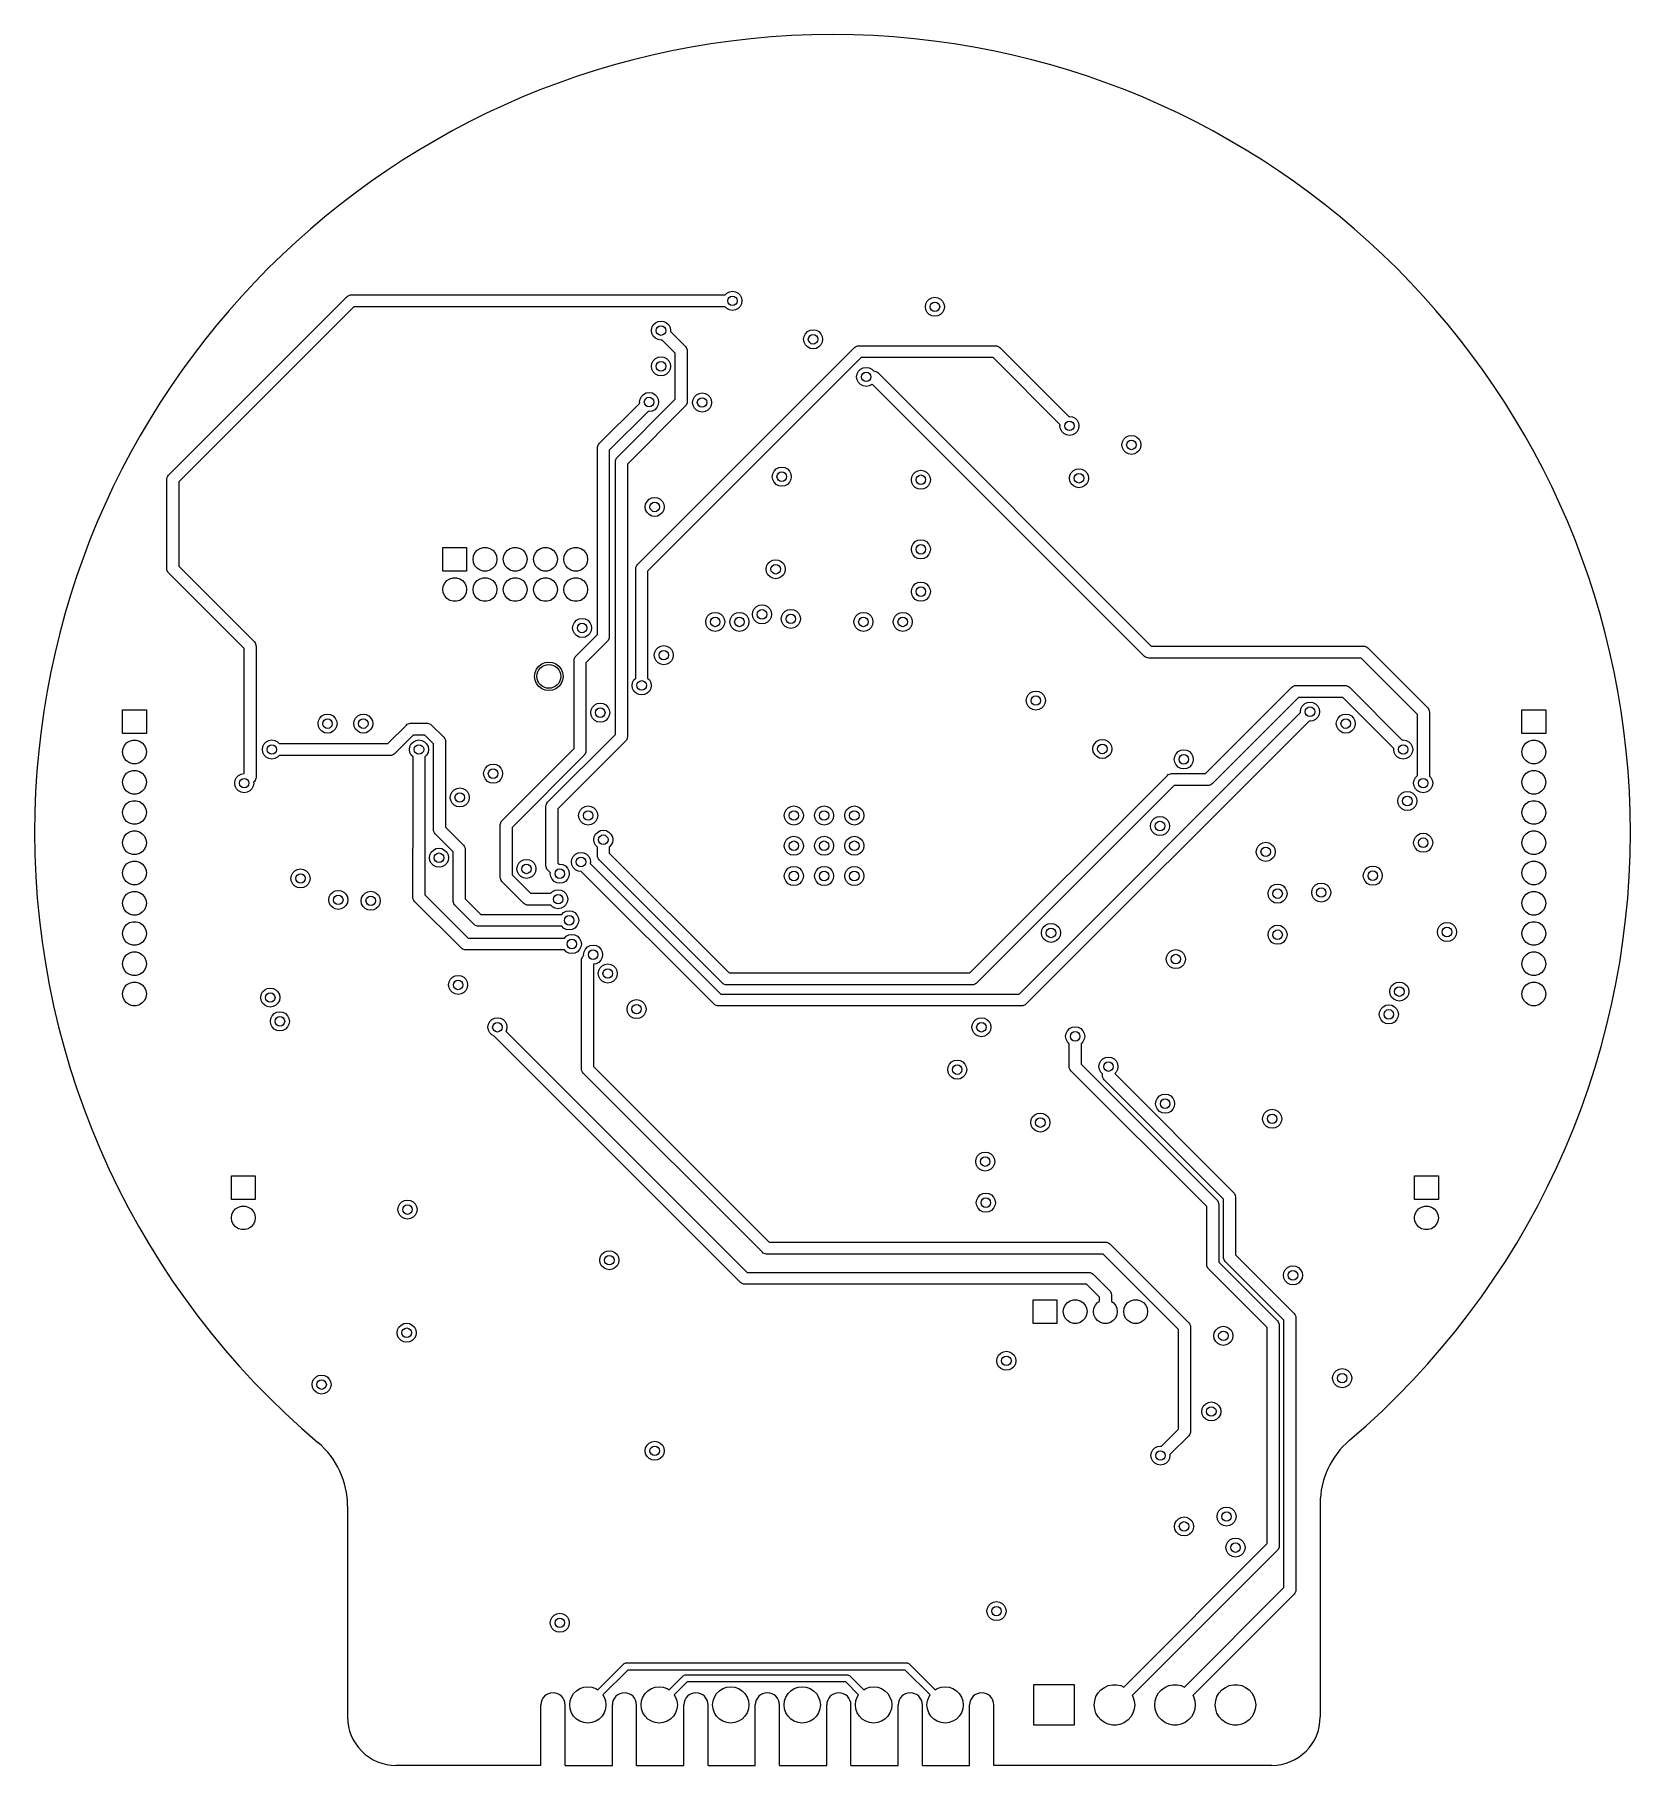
# Model space of a CAD drawing. Extents: x 116 to 183, y -110.2 to -37.6.
import ezdxf

# ---------------------------------------------------------------- set-up
doc = ezdxf.new("R2010")
doc.units = 0
doc.layers.add('BLACK', color=7, linetype='CONTINUOUS')

msp = doc.modelspace()

# ---------------------------------------------------------------- linework, layer by layer
at = {"layer": 'BLACK', "linetype": 'CONTINUOUS'}
for p, q in [((121.573223, -56.073223), (129.073224, -48.573223)), ((129.073224, -48.573223), (129.111108, -48.542132)), ((129.111108, -48.542132), (129.201228, -48.504803)), ((129.201228, -48.504803), (129.201237, -48.504803)), ((129.201237, -48.504803), (129.25, -48.5)), ((129.25, -48.5), (144.941279, -48.5)), ((144.941279, -48.5), (145.014886, -48.426393)), ((145.014886, -48.426393), (145.126393, -48.369577)), ((145.126393, -48.369577), (145.25, -48.35)), ((145.25, -48.35), (145.373607, -48.369577)), ((145.373607, -48.369577), (145.485114, -48.426393)), ((145.485114, -48.426393), (145.573607, -48.514886)), ((145.573607, -48.514886), (145.630423, -48.626393)), ((145.630423, -48.626393), (145.65, -48.75)), ((153.426393, -48.764886), (153.514886, -48.676393)), ((153.514886, -48.676393), (153.626393, -48.619577)), ((153.626393, -48.619577), (153.75, -48.6)), ((153.75, -48.6), (153.873607, -48.619577)), ((153.873607, -48.619577), (153.985114, -48.676393)), ((153.985114, -48.676393), (154.073607, -48.764886)), ((129.353553, -49), (122, -56.353553)), ((144.941279, -49), (129.353553, -49)), ((145.014886, -49.073607), (144.941279, -49)), ((145.126393, -49.130423), (145.014886, -49.073607)), ((145.25, -49.15), (145.126393, -49.130423)), ((145.373607, -49.130423), (145.25, -49.15)), ((145.485114, -49.073607), (145.373607, -49.130423)), ((145.573607, -48.985114), (145.485114, -49.073607)), ((145.630423, -48.873607), (145.573607, -48.985114)), ((145.65, -48.75), (145.630423, -48.873607)), ((153.35, -49), (153.369577, -48.876393)), ((153.369577, -49.123607), (153.35, -49)), ((153.369577, -48.876393), (153.426393, -48.764886)), ((153.426393, -49.235114), (153.369577, -49.123607)), ((153.514886, -49.323607), (153.426393, -49.235114)), ((153.626393, -49.380423), (153.514886, -49.323607)), ((153.75, -49.4), (153.626393, -49.380423)), ((153.873607, -49.380423), (153.75, -49.4)), ((153.985114, -49.323607), (153.873607, -49.380423)), ((154.073607, -49.235114), (153.985114, -49.323607)), ((154.073607, -48.764886), (154.130423, -48.876393)), ((154.130423, -49.123607), (154.073607, -49.235114)), ((154.130423, -48.876393), (154.15, -49)), ((154.15, -49), (154.130423, -49.123607)), ((141.85, -50), (141.869577, -49.876393)), ((141.869577, -50.123607), (141.85, -50)), ((141.869577, -49.876393), (141.926393, -49.764886)), ((141.926393, -50.235114), (141.869577, -50.123607)), ((141.926393, -49.764886), (142.014886, -49.676393)), ((142.014886, -49.676393), (142.126393, -49.619577)), ((142.126393, -49.619577), (142.25, -49.6)), ((142.25, -49.6), (142.373607, -49.619577)), ((142.373607, -49.619577), (142.485114, -49.676393)), ((142.485114, -49.676393), (142.573607, -49.764886)), ((142.573607, -49.764886), (142.630423, -49.876393)), ((142.630423, -49.876393), (142.65, -50)), ((142.65, -50), (142.643649, -50.040095)), ((142.643649, -50.040095), (143.276777, -50.673224)), ((148.254577, -50.241393), (148.311393, -50.129886)), ((148.311393, -50.129886), (148.399886, -50.041393)), ((148.399886, -50.041393), (148.511393, -49.984577)), ((148.511393, -49.984577), (148.635, -49.965)), ((148.635, -49.965), (148.758607, -49.984577)), ((148.758607, -49.984577), (148.870114, -50.041393)), ((148.870114, -50.041393), (148.958607, -50.129886)), ((148.958607, -50.129886), (149.015423, -50.241393)), ((141.262223, -59.823562), (150.377562, -50.708223)), ((142.014886, -50.323607), (141.926393, -50.235114)), ((142.126393, -50.380423), (142.014886, -50.323607)), ((142.25, -50.4), (142.126393, -50.380423)), ((142.290095, -50.393649), (142.25, -50.4)), ((142.85, -50.953553), (142.290095, -50.393649)), ((143.276777, -50.673224), (143.307868, -50.711108)), ((143.307868, -50.711108), (143.345197, -50.801228)), ((143.345197, -50.801228), (143.345197, -50.801237)), ((143.345197, -50.801237), (143.35, -50.85)), ((143.35, -50.85), (143.35, -52.988)), ((148.235, -50.365), (148.254577, -50.241393)), ((148.254577, -50.488607), (148.235, -50.365)), ((148.311393, -50.600114), (148.254577, -50.488607)), ((148.399886, -50.688607), (148.311393, -50.600114)), ((148.511393, -50.745423), (148.399886, -50.688607)), ((148.635, -50.765), (148.511393, -50.745423)), ((148.758607, -50.745423), (148.635, -50.765)), ((148.870114, -50.688607), (148.758607, -50.745423)), ((148.958607, -50.600114), (148.870114, -50.688607)), ((149.015423, -50.488607), (148.958607, -50.600114)), ((149.015423, -50.241393), (149.035, -50.365)), ((149.035, -50.365), (149.015423, -50.488607)), ((150.377562, -50.708223), (150.415441, -50.677137)), ((150.415441, -50.677137), (150.415446, -50.677133)), ((150.415446, -50.677133), (150.505566, -50.639804)), ((150.505566, -50.639804), (150.554339, -50.635)), ((150.554339, -50.635), (156.295, -50.635)), ((156.295, -50.635), (156.343773, -50.639804)), ((156.343773, -50.639804), (156.433893, -50.677133)), ((156.433893, -50.677133), (156.433897, -50.677137)), ((156.433897, -50.677137), (156.471777, -50.708223)), ((156.471777, -50.708223), (159.368537, -53.604983)), ((150.657893, -51.135), (141.689, -60.103893)), ((141.85, -51.5), (141.869577, -51.376393)), ((141.869577, -51.623607), (141.85, -51.5)), ((141.869577, -51.376393), (141.926393, -51.264886)), ((141.926393, -51.264886), (142.014886, -51.176393)), ((142.014886, -51.176393), (142.126393, -51.119577)), ((142.126393, -51.119577), (142.25, -51.1)), ((142.25, -51.1), (142.373607, -51.119577)), ((142.373607, -51.119577), (142.485114, -51.176393)), ((142.485114, -51.176393), (142.573607, -51.264886)), ((142.573607, -51.264886), (142.630423, -51.376393)), ((142.630423, -51.376393), (142.65, -51.5)), ((142.65, -51.5), (142.630423, -51.623607)), ((142.85, -52.884446), (142.85, -50.953553)), ((150.629886, -51.619393), (150.741393, -51.562577)), ((156.191446, -51.135), (150.657893, -51.135)), ((150.741393, -51.562577), (150.865, -51.543)), ((150.865, -51.543), (150.988607, -51.562577)), ((150.988607, -51.562577), (151.100114, -51.619393)), ((159.007717, -53.951271), (156.191446, -51.135)), ((141.926393, -51.735114), (141.869577, -51.623607)), ((142.014886, -51.823607), (141.926393, -51.735114)), ((142.126393, -51.880423), (142.014886, -51.823607)), ((142.25, -51.9), (142.126393, -51.880423)), ((142.373607, -51.880423), (142.25, -51.9)), ((142.485114, -51.823607), (142.373607, -51.880423)), ((142.573607, -51.735114), (142.485114, -51.823607)), ((142.630423, -51.623607), (142.573607, -51.735114)), ((150.465, -51.943), (150.484577, -51.819393)), ((150.484577, -52.066607), (150.465, -51.943)), ((150.484577, -51.819393), (150.541393, -51.707886)), ((150.541393, -52.178114), (150.484577, -52.066607)), ((150.541393, -51.707886), (150.629886, -51.619393)), ((150.629886, -52.266607), (150.541393, -52.178114)), ((150.741393, -52.323423), (150.629886, -52.266607)), ((151.100114, -52.266607), (150.988607, -52.323423)), ((151.100114, -51.619393), (151.173799, -51.693078)), ((151.121583, -52.245137), (151.100114, -52.266607)), ((162.553223, -63.676777), (151.121583, -52.245137)), ((151.173799, -51.693078), (151.221773, -51.697804)), ((151.221773, -51.697804), (151.311893, -51.735133)), ((151.311893, -51.735133), (151.311897, -51.735137)), ((151.311897, -51.735137), (151.349777, -51.766223)), ((151.349777, -51.766223), (162.833554, -63.25)), ((139.650223, -54.746223), (141.35635, -53.040096)), ((140.412223, -55.322223), (142.85, -52.884446)), ((141.35, -53), (141.369577, -52.876393)), ((141.35635, -53.040096), (141.35, -53)), ((141.369577, -52.876393), (141.426393, -52.764886)), ((141.426393, -52.764886), (141.514886, -52.676393)), ((141.514886, -52.676393), (141.626393, -52.619577)), ((141.626393, -52.619577), (141.75, -52.6)), ((141.75, -52.6), (141.873607, -52.619577)), ((141.873607, -52.619577), (141.985114, -52.676393)), ((141.985114, -52.676393), (142.073607, -52.764886)), ((142.073607, -52.764886), (142.130423, -52.876393)), ((142.130423, -52.876393), (142.15, -53)), ((142.15, -53), (142.130423, -53.123607)), ((143.345196, -53.036773), (143.307867, -53.126893)), ((143.35, -52.988), (143.345196, -53.036773)), ((143.575, -53.01803), (143.594577, -52.894423)), ((143.594577, -53.141637), (143.575, -53.01803)), ((143.594577, -52.894423), (143.651393, -52.782916)), ((143.651393, -52.782916), (143.739886, -52.694423)), ((143.739886, -52.694423), (143.851393, -52.637607)), ((143.851393, -52.637607), (143.975, -52.61803)), ((143.975, -52.61803), (144.098607, -52.637607)), ((144.098607, -52.637607), (144.210114, -52.694423)), ((144.210114, -52.694423), (144.298607, -52.782916)), ((144.298607, -52.782916), (144.355423, -52.894423)), ((144.355423, -52.894423), (144.375, -53.01803)), ((144.375, -53.01803), (144.355423, -53.141637)), ((150.865, -52.343), (150.741393, -52.323423)), ((150.988607, -52.323423), (150.865, -52.343)), ((141.709903, -53.393649), (140.077, -55.026553)), ((143.276777, -53.164777), (140.839, -55.602554)), ((141.75, -53.4), (141.709903, -53.393649)), ((141.873607, -53.380423), (141.75, -53.4)), ((141.985114, -53.323607), (141.873607, -53.380423)), ((142.073607, -53.235114), (141.985114, -53.323607)), ((142.130423, -53.123607), (142.073607, -53.235114)), ((143.307862, -53.126897), (143.276777, -53.164777)), ((143.307867, -53.126893), (143.307862, -53.126897)), ((143.651393, -53.253144), (143.594577, -53.141637)), ((143.739886, -53.341637), (143.651393, -53.253144)), ((143.851393, -53.398453), (143.739886, -53.341637)), ((143.975, -53.41803), (143.851393, -53.398453)), ((144.098607, -53.398453), (143.975, -53.41803)), ((144.210114, -53.341637), (144.098607, -53.398453)), ((144.298607, -53.253144), (144.210114, -53.341637)), ((144.355423, -53.141637), (144.298607, -53.253144)), ((159.368537, -53.604983), (159.4, -53.6)), ((159.4, -53.6), (159.523607, -53.619577)), ((159.523607, -53.619577), (159.635114, -53.676393)), ((159.635114, -53.676393), (159.723607, -53.764886)), ((159.723607, -53.764886), (159.780423, -53.876393)), ((159, -54), (159.007717, -53.951271)), ((159.019577, -54.123607), (159, -54)), ((159.076393, -54.235114), (159.019577, -54.123607)), ((159.164886, -54.323607), (159.076393, -54.235114)), ((159.276393, -54.380423), (159.164886, -54.323607)), ((159.4, -54.4), (159.276393, -54.380423)), ((159.523607, -54.380423), (159.4, -54.4)), ((159.635114, -54.323607), (159.523607, -54.380423)), ((159.723607, -54.235114), (159.635114, -54.323607)), ((159.780423, -54.123607), (159.723607, -54.235114)), ((159.780423, -53.876393), (159.8, -54)), ((159.8, -54), (159.780423, -54.123607)), ((161.676393, -54.564886), (161.764886, -54.476393)), ((161.764886, -54.476393), (161.876393, -54.419577)), ((161.876393, -54.419577), (162, -54.4)), ((162, -54.4), (162.123607, -54.419577)), ((162.123607, -54.419577), (162.235114, -54.476393)), ((162.235114, -54.476393), (162.323607, -54.564886)), ((139.577, -54.923), (139.581804, -54.874227)), ((139.577, -62.761446), (139.577, -54.923)), ((139.581804, -54.874227), (139.619133, -54.784107)), ((139.619133, -54.784107), (139.619137, -54.784102)), ((139.619137, -54.784102), (139.650223, -54.746223)), ((140.077, -55.026553), (140.077, -62.865)), ((161.6, -54.8), (161.619577, -54.676393)), ((161.619577, -54.923607), (161.6, -54.8)), ((161.619577, -54.676393), (161.676393, -54.564886)), ((161.676393, -55.035114), (161.619577, -54.923607)), ((161.764886, -55.123607), (161.676393, -55.035114)), ((161.876393, -55.180423), (161.764886, -55.123607)), ((162, -55.2), (161.876393, -55.180423)), ((162.123607, -55.180423), (162, -55.2)), ((162.235114, -55.123607), (162.123607, -55.180423)), ((162.323607, -55.035114), (162.235114, -55.123607)), ((162.323607, -54.564886), (162.380423, -54.676393)), ((162.380423, -54.923607), (162.323607, -55.035114)), ((162.380423, -54.676393), (162.4, -54.8)), ((162.4, -54.8), (162.380423, -54.923607)), ((140.339, -55.499), (140.343804, -55.450227)), ((140.339, -66.952446), (140.339, -55.499)), ((140.343804, -55.450227), (140.381133, -55.360107)), ((140.381133, -55.360107), (140.381137, -55.360102)), ((140.381137, -55.360102), (140.412223, -55.322223)), ((140.839, -55.602554), (140.839, -67.056)), ((146.939577, -56.010393), (146.996393, -55.898886)), ((146.996393, -55.898886), (147.084886, -55.810393)), ((147.084886, -55.810393), (147.196393, -55.753577)), ((147.196393, -55.753577), (147.32, -55.734)), ((147.32, -55.734), (147.443607, -55.753577)), ((147.443607, -55.753577), (147.555114, -55.810393)), ((147.555114, -55.810393), (147.643607, -55.898886)), ((147.643607, -55.898886), (147.700423, -56.010393)), ((152.838393, -56.02745), (152.926886, -55.938957)), ((152.926886, -55.938957), (153.038393, -55.882141)), ((153.038393, -55.882141), (153.162, -55.862564)), ((153.162, -55.862564), (153.285607, -55.882141)), ((153.285607, -55.882141), (153.397114, -55.938957)), ((153.397114, -55.938957), (153.485607, -56.02745)), ((159.476393, -55.964886), (159.564886, -55.876393)), ((159.564886, -55.876393), (159.676393, -55.819577)), ((159.676393, -55.819577), (159.8, -55.8)), ((159.8, -55.8), (159.923607, -55.819577)), ((159.923607, -55.819577), (160.035114, -55.876393)), ((160.035114, -55.876393), (160.123607, -55.964886)), ((121.5, -56.25), (121.504804, -56.201227)), ((121.5, -60), (121.5, -56.25)), ((121.504804, -56.201227), (121.542133, -56.111107)), ((121.542133, -56.111107), (121.542137, -56.111102)), ((121.542137, -56.111102), (121.573223, -56.073223)), ((122, -56.353553), (122, -59.896446)), ((146.92, -56.134), (146.939577, -56.010393)), ((146.939577, -56.257607), (146.92, -56.134)), ((146.996393, -56.369114), (146.939577, -56.257607)), ((147.084886, -56.457607), (146.996393, -56.369114)), ((147.196393, -56.514423), (147.084886, -56.457607)), ((147.32, -56.534), (147.196393, -56.514423)), ((147.443607, -56.514423), (147.32, -56.534)), ((147.555114, -56.457607), (147.443607, -56.514423)), ((147.643607, -56.369114), (147.555114, -56.457607)), ((147.700423, -56.257607), (147.643607, -56.369114)), ((147.700423, -56.010393), (147.72, -56.134)), ((147.72, -56.134), (147.700423, -56.257607)), ((152.762, -56.262564), (152.781577, -56.138957)), ((152.781577, -56.386171), (152.762, -56.262564)), ((152.781577, -56.138957), (152.838393, -56.02745)), ((152.838393, -56.497678), (152.781577, -56.386171)), ((152.926886, -56.586171), (152.838393, -56.497678)), ((153.038393, -56.642987), (152.926886, -56.586171)), ((153.162, -56.662564), (153.038393, -56.642987)), ((153.285607, -56.642987), (153.162, -56.662564)), ((153.397114, -56.586171), (153.285607, -56.642987)), ((153.485607, -56.497678), (153.397114, -56.586171)), ((153.485607, -56.02745), (153.542423, -56.138957)), ((153.542423, -56.386171), (153.485607, -56.497678)), ((153.542423, -56.138957), (153.562, -56.262564)), ((153.562, -56.262564), (153.542423, -56.386171)), ((159.4, -56.2), (159.419577, -56.076393)), ((159.419577, -56.323607), (159.4, -56.2)), ((159.419577, -56.076393), (159.476393, -55.964886)), ((159.476393, -56.435114), (159.419577, -56.323607)), ((159.564886, -56.523607), (159.476393, -56.435114)), ((159.676393, -56.580423), (159.564886, -56.523607)), ((159.8, -56.6), (159.676393, -56.580423)), ((159.923607, -56.580423), (159.8, -56.6)), ((160.035114, -56.523607), (159.923607, -56.580423)), ((160.123607, -56.435114), (160.035114, -56.523607)), ((160.123607, -55.964886), (160.180423, -56.076393)), ((160.180423, -56.323607), (160.123607, -56.435114)), ((160.180423, -56.076393), (160.2, -56.2)), ((160.2, -56.2), (160.180423, -56.323607)), ((141.586, -57.404), (141.605577, -57.280393)), ((141.605577, -57.280393), (141.662393, -57.168886)), ((141.662393, -57.168886), (141.750886, -57.080393)), ((141.750886, -57.080393), (141.862393, -57.023577)), ((141.862393, -57.023577), (141.986, -57.004)), ((141.986, -57.004), (142.109607, -57.023577)), ((142.109607, -57.023577), (142.221114, -57.080393)), ((142.221114, -57.080393), (142.309607, -57.168886)), ((142.309607, -57.168886), (142.366423, -57.280393)), ((142.366423, -57.280393), (142.386, -57.404)), ((141.605577, -57.527607), (141.586, -57.404)), ((141.662393, -57.639114), (141.605577, -57.527607)), ((141.750886, -57.727607), (141.662393, -57.639114)), ((141.862393, -57.784423), (141.750886, -57.727607)), ((141.986, -57.804), (141.862393, -57.784423)), ((142.109607, -57.784423), (141.986, -57.804)), ((142.221114, -57.727607), (142.109607, -57.784423)), ((142.309607, -57.639114), (142.221114, -57.727607)), ((142.366423, -57.527607), (142.309607, -57.639114)), ((142.386, -57.404), (142.366423, -57.527607)), ((152.926886, -58.858393), (153.038393, -58.801577)), ((153.038393, -58.801577), (153.162, -58.782)), ((153.162, -58.782), (153.285607, -58.801577)), ((153.285607, -58.801577), (153.397114, -58.858393)), ((133.09, -60.1), (133.09, -59.1)), ((133.09, -59.1), (134.09, -59.1)), ((134.09, -59.1), (134.09, -60.1)), ((134.36, -59.6), (134.380254, -59.459134)), ((134.380254, -59.459134), (134.439373, -59.32968)), ((134.439373, -59.32968), (134.53257, -59.222125)), ((134.53257, -59.222125), (134.652292, -59.145184)), ((134.652292, -59.145184), (134.788843, -59.105089)), ((134.788843, -59.105089), (134.931157, -59.105089)), ((134.931157, -59.105089), (135.067708, -59.145184)), ((135.067708, -59.145184), (135.18743, -59.222125)), ((135.18743, -59.222125), (135.280627, -59.32968)), ((135.280627, -59.32968), (135.339746, -59.459134)), ((135.339746, -59.459134), (135.36, -59.6)), ((135.63, -59.6), (135.650254, -59.459134)), ((135.650254, -59.459134), (135.709373, -59.32968)), ((135.709373, -59.32968), (135.80257, -59.222125)), ((135.80257, -59.222125), (135.922292, -59.145184)), ((135.922292, -59.145184), (136.058843, -59.105089)), ((136.058843, -59.105089), (136.201157, -59.105089)), ((136.201157, -59.105089), (136.337708, -59.145184)), ((136.337708, -59.145184), (136.45743, -59.222125)), ((136.45743, -59.222125), (136.550627, -59.32968)), ((136.550627, -59.32968), (136.609746, -59.459134)), ((136.609746, -59.459134), (136.63, -59.6)), ((136.9, -59.6), (136.920254, -59.459134)), ((136.920254, -59.459134), (136.979373, -59.32968)), ((136.979373, -59.32968), (137.07257, -59.222125)), ((137.07257, -59.222125), (137.192292, -59.145184)), ((137.192292, -59.145184), (137.328843, -59.105089)), ((137.328843, -59.105089), (137.471157, -59.105089)), ((137.471157, -59.105089), (137.607708, -59.145184)), ((137.607708, -59.145184), (137.72743, -59.222125)), ((137.72743, -59.222125), (137.820627, -59.32968)), ((137.820627, -59.32968), (137.879746, -59.459134)), ((137.879746, -59.459134), (137.9, -59.6)), ((138.17, -59.6), (138.190254, -59.459134)), ((138.190254, -59.459134), (138.249373, -59.32968)), ((138.249373, -59.32968), (138.34257, -59.222125)), ((138.34257, -59.222125), (138.462292, -59.145184)), ((138.462292, -59.145184), (138.598843, -59.105089)), ((138.598843, -59.105089), (138.741157, -59.105089)), ((138.741157, -59.105089), (138.877708, -59.145184)), ((138.877708, -59.145184), (138.99743, -59.222125)), ((138.99743, -59.222125), (139.090627, -59.32968)), ((139.090627, -59.32968), (139.149746, -59.459134)), ((139.149746, -59.459134), (139.17, -59.6)), ((152.762, -59.182), (152.781577, -59.058393)), ((152.781577, -59.305607), (152.762, -59.182)), ((152.781577, -59.058393), (152.838393, -58.946886)), ((152.838393, -59.417114), (152.781577, -59.305607)), ((152.838393, -58.946886), (152.926886, -58.858393)), ((152.926886, -59.505607), (152.838393, -59.417114)), ((153.038393, -59.562423), (152.926886, -59.505607)), ((153.162, -59.582), (153.038393, -59.562423)), ((153.285607, -59.562423), (153.162, -59.582)), ((153.397114, -59.505607), (153.285607, -59.562423)), ((153.397114, -58.858393), (153.485607, -58.946886)), ((153.485607, -59.417114), (153.397114, -59.505607)), ((153.485607, -58.946886), (153.542423, -59.058393)), ((153.542423, -59.305607), (153.485607, -59.417114)), ((153.542423, -59.058393), (153.562, -59.182)), ((153.562, -59.182), (153.542423, -59.305607)), ((121.504804, -60.048773), (121.5, -60)), ((121.542133, -60.138893), (121.504804, -60.048773)), ((121.542137, -60.138897), (121.542133, -60.138893)), ((121.573223, -60.176777), (121.542137, -60.138897)), ((124.75, -63.353554), (121.573223, -60.176777)), ((122, -59.896446), (125.176777, -63.073223)), ((134.09, -60.1), (133.09, -60.1)), ((134.380254, -59.740866), (134.36, -59.6)), ((134.439373, -59.87032), (134.380254, -59.740866)), ((134.53257, -59.977875), (134.439373, -59.87032)), ((134.652292, -60.054816), (134.53257, -59.977875)), ((134.788843, -60.094911), (134.652292, -60.054816)), ((134.931157, -60.094911), (134.788843, -60.094911)), ((135.067708, -60.054816), (134.931157, -60.094911)), ((135.18743, -59.977875), (135.067708, -60.054816)), ((135.280627, -59.87032), (135.18743, -59.977875)), ((135.339746, -59.740866), (135.280627, -59.87032)), ((135.36, -59.6), (135.339746, -59.740866)), ((135.650254, -59.740866), (135.63, -59.6)), ((135.709373, -59.87032), (135.650254, -59.740866)), ((135.80257, -59.977875), (135.709373, -59.87032)), ((135.922292, -60.054816), (135.80257, -59.977875)), ((136.058843, -60.094911), (135.922292, -60.054816)), ((136.201157, -60.094911), (136.058843, -60.094911)), ((136.337708, -60.054816), (136.201157, -60.094911)), ((136.45743, -59.977875), (136.337708, -60.054816)), ((136.550627, -59.87032), (136.45743, -59.977875)), ((136.609746, -59.740866), (136.550627, -59.87032)), ((136.63, -59.6), (136.609746, -59.740866)), ((136.920254, -59.740866), (136.9, -59.6)), ((136.979373, -59.87032), (136.920254, -59.740866)), ((137.07257, -59.977875), (136.979373, -59.87032)), ((137.192292, -60.054816), (137.07257, -59.977875)), ((137.328843, -60.094911), (137.192292, -60.054816)), ((137.471157, -60.094911), (137.328843, -60.094911)), ((137.607708, -60.054816), (137.471157, -60.094911)), ((137.72743, -59.977875), (137.607708, -60.054816)), ((137.820627, -59.87032), (137.72743, -59.977875)), ((137.879746, -59.740866), (137.820627, -59.87032)), ((137.9, -59.6), (137.879746, -59.740866)), ((138.190254, -59.740866), (138.17, -59.6)), ((138.249373, -59.87032), (138.190254, -59.740866)), ((138.34257, -59.977875), (138.249373, -59.87032)), ((138.462292, -60.054816), (138.34257, -59.977875)), ((138.598843, -60.094911), (138.462292, -60.054816)), ((138.741157, -60.094911), (138.598843, -60.094911)), ((138.877708, -60.054816), (138.741157, -60.094911)), ((138.99743, -59.977875), (138.877708, -60.054816)), ((139.090627, -59.87032), (138.99743, -59.977875)), ((139.149746, -59.740866), (139.090627, -59.87032)), ((139.17, -59.6), (139.149746, -59.740866)), ((141.189, -60.000339), (141.193804, -59.951566)), ((141.189, -64.588279), (141.189, -60.000339)), ((141.193804, -59.951566), (141.231133, -59.861446)), ((141.231133, -59.861446), (141.231137, -59.861441)), ((141.231137, -59.861441), (141.262223, -59.823562)), ((141.689, -60.103893), (141.689, -64.588279)), ((146.666, -60.02), (146.685577, -59.896393)), ((146.685577, -60.143607), (146.666, -60.02)), ((146.685577, -59.896393), (146.742393, -59.784886)), ((146.742393, -60.255114), (146.685577, -60.143607)), ((146.742393, -59.784886), (146.830886, -59.696393)), ((146.830886, -60.343607), (146.742393, -60.255114)), ((146.830886, -59.696393), (146.942393, -59.639577)), ((146.942393, -59.639577), (147.066, -59.62)), ((147.066, -59.62), (147.189607, -59.639577)), ((147.189607, -59.639577), (147.301114, -59.696393)), ((147.301114, -59.696393), (147.389607, -59.784886)), ((147.389607, -60.255114), (147.301114, -60.343607)), ((147.389607, -59.784886), (147.446423, -59.896393)), ((147.446423, -60.143607), (147.389607, -60.255114)), ((147.446423, -59.896393), (147.466, -60.02)), ((147.466, -60.02), (147.446423, -60.143607)), ((133.09, -60.87), (133.110254, -60.729134)), ((133.110254, -61.010866), (133.09, -60.87)), ((133.110254, -60.729134), (133.169373, -60.59968)), ((133.169373, -61.14032), (133.110254, -61.010866)), ((133.169373, -60.59968), (133.26257, -60.492125)), ((133.26257, -60.492125), (133.382292, -60.415184)), ((133.382292, -60.415184), (133.518843, -60.375089)), ((133.518843, -60.375089), (133.661157, -60.375089)), ((133.661157, -60.375089), (133.797708, -60.415184)), ((133.797708, -60.415184), (133.91743, -60.492125)), ((133.91743, -60.492125), (134.010627, -60.59968)), ((134.010627, -60.59968), (134.069746, -60.729134)), ((134.069746, -61.010866), (134.010627, -61.14032)), ((134.069746, -60.729134), (134.09, -60.87)), ((134.09, -60.87), (134.069746, -61.010866)), ((134.36, -60.87), (134.380254, -60.729134)), ((134.380254, -61.010866), (134.36, -60.87)), ((134.380254, -60.729134), (134.439373, -60.59968)), ((134.439373, -61.14032), (134.380254, -61.010866)), ((134.439373, -60.59968), (134.53257, -60.492125)), ((134.53257, -60.492125), (134.652292, -60.415184)), ((134.652292, -60.415184), (134.788843, -60.375089)), ((134.788843, -60.375089), (134.931157, -60.375089)), ((134.931157, -60.375089), (135.067708, -60.415184)), ((135.067708, -60.415184), (135.18743, -60.492125)), ((135.18743, -60.492125), (135.280627, -60.59968)), ((135.280627, -60.59968), (135.339746, -60.729134)), ((135.339746, -61.010866), (135.280627, -61.14032)), ((135.339746, -60.729134), (135.36, -60.87)), ((135.36, -60.87), (135.339746, -61.010866)), ((135.63, -60.87), (135.650254, -60.729134)), ((135.650254, -61.010866), (135.63, -60.87)), ((135.650254, -60.729134), (135.709373, -60.59968)), ((135.709373, -61.14032), (135.650254, -61.010866)), ((135.709373, -60.59968), (135.80257, -60.492125)), ((135.80257, -60.492125), (135.922292, -60.415184)), ((135.922292, -60.415184), (136.058843, -60.375089)), ((136.058843, -60.375089), (136.201157, -60.375089)), ((136.201157, -60.375089), (136.337708, -60.415184)), ((136.337708, -60.415184), (136.45743, -60.492125)), ((136.45743, -60.492125), (136.550627, -60.59968)), ((136.550627, -60.59968), (136.609746, -60.729134)), ((136.609746, -61.010866), (136.550627, -61.14032)), ((136.609746, -60.729134), (136.63, -60.87)), ((136.63, -60.87), (136.609746, -61.010866)), ((136.9, -60.87), (136.920254, -60.729134)), ((136.920254, -61.010866), (136.9, -60.87)), ((136.920254, -60.729134), (136.979373, -60.59968)), ((136.979373, -61.14032), (136.920254, -61.010866)), ((136.979373, -60.59968), (137.07257, -60.492125)), ((137.07257, -60.492125), (137.192292, -60.415184)), ((137.192292, -60.415184), (137.328843, -60.375089)), ((137.328843, -60.375089), (137.471157, -60.375089)), ((137.471157, -60.375089), (137.607708, -60.415184)), ((137.607708, -60.415184), (137.72743, -60.492125)), ((137.72743, -60.492125), (137.820627, -60.59968)), ((137.820627, -60.59968), (137.879746, -60.729134)), ((137.879746, -61.010866), (137.820627, -61.14032)), ((137.879746, -60.729134), (137.9, -60.87)), ((137.9, -60.87), (137.879746, -61.010866)), ((138.17, -60.87), (138.190254, -60.729134)), ((138.190254, -61.010866), (138.17, -60.87)), ((138.190254, -60.729134), (138.249373, -60.59968)), ((138.249373, -61.14032), (138.190254, -61.010866)), ((138.249373, -60.59968), (138.34257, -60.492125)), ((138.34257, -60.492125), (138.462292, -60.415184)), ((138.462292, -60.415184), (138.598843, -60.375089)), ((138.598843, -60.375089), (138.741157, -60.375089)), ((138.741157, -60.375089), (138.877708, -60.415184)), ((138.877708, -60.415184), (138.99743, -60.492125)), ((138.99743, -60.492125), (139.090627, -60.59968)), ((139.090627, -60.59968), (139.149746, -60.729134)), ((139.149746, -61.010866), (139.090627, -61.14032)), ((139.149746, -60.729134), (139.17, -60.87)), ((139.17, -60.87), (139.149746, -61.010866)), ((146.942393, -60.400423), (146.830886, -60.343607)), ((147.066, -60.42), (146.942393, -60.400423)), ((147.189607, -60.400423), (147.066, -60.42)), ((147.301114, -60.343607), (147.189607, -60.400423)), ((152.762, -60.96), (152.781577, -60.836393)), ((152.781577, -61.083607), (152.762, -60.96)), ((152.781577, -60.836393), (152.838393, -60.724886)), ((152.838393, -60.724886), (152.926886, -60.636393)), ((152.926886, -60.636393), (153.038393, -60.579577)), ((153.038393, -60.579577), (153.162, -60.56)), ((153.162, -60.56), (153.285607, -60.579577)), ((153.285607, -60.579577), (153.397114, -60.636393)), ((153.397114, -60.636393), (153.485607, -60.724886)), ((153.485607, -60.724886), (153.542423, -60.836393)), ((153.542423, -60.836393), (153.562, -60.96)), ((153.562, -60.96), (153.542423, -61.083607)), ((133.26257, -61.247875), (133.169373, -61.14032)), ((133.382292, -61.324816), (133.26257, -61.247875)), ((133.518843, -61.364911), (133.382292, -61.324816)), ((133.661157, -61.364911), (133.518843, -61.364911)), ((133.797708, -61.324816), (133.661157, -61.364911)), ((133.91743, -61.247875), (133.797708, -61.324816)), ((134.010627, -61.14032), (133.91743, -61.247875)), ((134.53257, -61.247875), (134.439373, -61.14032)), ((134.652292, -61.324816), (134.53257, -61.247875)), ((134.788843, -61.364911), (134.652292, -61.324816)), ((134.931157, -61.364911), (134.788843, -61.364911)), ((135.067708, -61.324816), (134.931157, -61.364911)), ((135.18743, -61.247875), (135.067708, -61.324816)), ((135.280627, -61.14032), (135.18743, -61.247875)), ((135.80257, -61.247875), (135.709373, -61.14032)), ((135.922292, -61.324816), (135.80257, -61.247875)), ((136.058843, -61.364911), (135.922292, -61.324816)), ((136.201157, -61.364911), (136.058843, -61.364911)), ((136.337708, -61.324816), (136.201157, -61.364911)), ((136.45743, -61.247875), (136.337708, -61.324816)), ((136.550627, -61.14032), (136.45743, -61.247875)), ((137.07257, -61.247875), (136.979373, -61.14032)), ((137.192292, -61.324816), (137.07257, -61.247875)), ((137.328843, -61.364911), (137.192292, -61.324816)), ((137.471157, -61.364911), (137.328843, -61.364911)), ((137.607708, -61.324816), (137.471157, -61.364911)), ((137.72743, -61.247875), (137.607708, -61.324816)), ((137.820627, -61.14032), (137.72743, -61.247875)), ((138.34257, -61.247875), (138.249373, -61.14032)), ((138.462292, -61.324816), (138.34257, -61.247875)), ((138.598843, -61.364911), (138.462292, -61.324816)), ((138.741157, -61.364911), (138.598843, -61.364911)), ((138.877708, -61.324816), (138.741157, -61.364911)), ((138.99743, -61.247875), (138.877708, -61.324816)), ((139.090627, -61.14032), (138.99743, -61.247875)), ((146.110263, -61.790165), (146.167079, -61.678658)), ((146.167079, -61.678658), (146.255572, -61.590165)), ((146.255572, -61.590165), (146.367079, -61.533349)), ((146.367079, -61.533349), (146.490686, -61.513772)), ((146.490686, -61.513772), (146.614293, -61.533349)), ((146.614293, -61.533349), (146.7258, -61.590165)), ((146.7258, -61.590165), (146.814293, -61.678658)), ((146.814293, -61.678658), (146.871109, -61.790165)), ((147.465886, -61.779393), (147.577393, -61.722577)), ((147.577393, -61.722577), (147.701, -61.703)), ((147.701, -61.703), (147.824607, -61.722577)), ((147.824607, -61.722577), (147.936114, -61.779393)), ((152.838393, -61.195114), (152.781577, -61.083607)), ((152.926886, -61.283607), (152.838393, -61.195114)), ((153.038393, -61.340423), (152.926886, -61.283607)), ((153.162, -61.36), (153.038393, -61.340423)), ((153.285607, -61.340423), (153.162, -61.36)), ((153.397114, -61.283607), (153.285607, -61.340423)), ((153.485607, -61.195114), (153.397114, -61.283607)), ((153.542423, -61.083607), (153.485607, -61.195114)), ((138.538, -62.484), (138.557577, -62.360393)), ((138.557577, -62.607607), (138.538, -62.484)), ((138.557577, -62.360393), (138.614393, -62.248886)), ((138.614393, -62.248886), (138.702886, -62.160393)), ((138.702886, -62.160393), (138.814393, -62.103577)), ((138.814393, -62.103577), (138.938, -62.084)), ((138.938, -62.084), (139.061607, -62.103577)), ((139.061607, -62.103577), (139.173114, -62.160393)), ((139.173114, -62.160393), (139.261607, -62.248886)), ((139.261607, -62.248886), (139.318423, -62.360393)), ((139.318423, -62.360393), (139.338, -62.484)), ((139.338, -62.484), (139.318423, -62.607607)), ((144.126, -62.23), (144.145577, -62.106393)), ((144.145577, -62.353607), (144.126, -62.23)), ((144.145577, -62.106393), (144.202393, -61.994886)), ((144.202393, -62.465114), (144.145577, -62.353607)), ((144.202393, -61.994886), (144.290886, -61.906393)), ((144.290886, -62.553607), (144.202393, -62.465114)), ((144.290886, -61.906393), (144.402393, -61.849577)), ((144.402393, -61.849577), (144.526, -61.83)), ((144.526, -61.83), (144.649607, -61.849577)), ((144.649607, -61.849577), (144.761114, -61.906393)), ((144.761114, -61.906393), (144.849607, -61.994886)), ((144.849607, -62.465114), (144.761114, -62.553607)), ((144.849607, -61.994886), (144.906423, -62.106393)), ((144.906423, -62.353607), (144.849607, -62.465114)), ((144.906423, -62.106393), (144.926, -62.23)), ((144.926, -62.23), (144.906423, -62.353607)), ((145.142, -62.23), (145.161577, -62.106393)), ((145.161577, -62.353607), (145.142, -62.23)), ((145.161577, -62.106393), (145.218393, -61.994886)), ((145.218393, -62.465114), (145.161577, -62.353607)), ((145.218393, -61.994886), (145.306886, -61.906393)), ((145.306886, -62.553607), (145.218393, -62.465114)), ((145.306886, -61.906393), (145.418393, -61.849577)), ((145.418393, -61.849577), (145.542, -61.83)), ((145.542, -61.83), (145.665607, -61.849577)), ((145.665607, -61.849577), (145.777114, -61.906393)), ((145.777114, -61.906393), (145.865607, -61.994886)), ((145.865607, -62.465114), (145.777114, -62.553607)), ((145.865607, -61.994886), (145.922423, -62.106393)), ((145.922423, -62.353607), (145.865607, -62.465114)), ((145.922423, -62.106393), (145.942, -62.23)), ((145.942, -62.23), (145.922423, -62.353607)), ((146.090686, -61.913772), (146.110263, -61.790165)), ((146.110263, -62.037379), (146.090686, -61.913772)), ((146.167079, -62.148886), (146.110263, -62.037379)), ((146.255572, -62.237379), (146.167079, -62.148886)), ((146.367079, -62.294195), (146.255572, -62.237379)), ((146.490686, -62.313772), (146.367079, -62.294195)), ((146.614293, -62.294195), (146.490686, -62.313772)), ((146.7258, -62.237379), (146.614293, -62.294195)), ((146.814293, -62.148886), (146.7258, -62.237379)), ((146.871109, -62.037379), (146.814293, -62.148886)), ((146.871109, -61.790165), (146.890686, -61.913772)), ((146.890686, -61.913772), (146.871109, -62.037379)), ((147.301, -62.103), (147.320577, -61.979393)), ((147.320577, -62.226607), (147.301, -62.103)), ((147.320577, -61.979393), (147.377393, -61.867886)), ((147.377393, -62.338114), (147.320577, -62.226607)), ((147.377393, -61.867886), (147.465886, -61.779393)), ((147.465886, -62.426607), (147.377393, -62.338114)), ((147.577393, -62.483423), (147.465886, -62.426607)), ((147.701, -62.503), (147.577393, -62.483423)), ((147.824607, -62.483423), (147.701, -62.503)), ((147.936114, -62.426607), (147.824607, -62.483423)), ((147.936114, -61.779393), (148.024607, -61.867886)), ((148.024607, -62.338114), (147.936114, -62.426607)), ((148.024607, -61.867886), (148.081423, -61.979393)), ((148.081423, -62.226607), (148.024607, -62.338114)), ((148.081423, -61.979393), (148.101, -62.103)), ((148.101, -62.103), (148.081423, -62.226607)), ((150.349, -62.23), (150.368577, -62.106393)), ((150.368577, -62.353607), (150.349, -62.23)), ((150.368577, -62.106393), (150.425393, -61.994886)), ((150.425393, -62.465114), (150.368577, -62.353607)), ((150.425393, -61.994886), (150.513886, -61.906393)), ((150.513886, -62.553607), (150.425393, -62.465114)), ((150.513886, -61.906393), (150.625393, -61.849577)), ((150.625393, -61.849577), (150.749, -61.83)), ((150.749, -61.83), (150.872607, -61.849577)), ((150.872607, -61.849577), (150.984114, -61.906393)), ((150.984114, -61.906393), (151.072607, -61.994886)), ((151.072607, -62.465114), (150.984114, -62.553607)), ((151.072607, -61.994886), (151.129423, -62.106393)), ((151.129423, -62.353607), (151.072607, -62.465114)), ((151.129423, -62.106393), (151.149, -62.23)), ((151.149, -62.23), (151.129423, -62.353607)), ((152, -62.23), (152.019577, -62.106393)), ((152.019577, -62.353607), (152, -62.23)), ((152.019577, -62.106393), (152.076393, -61.994886)), ((152.076393, -62.465114), (152.019577, -62.353607)), ((152.076393, -61.994886), (152.164886, -61.906393)), ((152.164886, -62.553607), (152.076393, -62.465114)), ((152.164886, -61.906393), (152.276393, -61.849577)), ((152.276393, -61.849577), (152.4, -61.83)), ((152.4, -61.83), (152.523607, -61.849577)), ((152.523607, -61.849577), (152.635114, -61.906393)), ((152.635114, -61.906393), (152.723607, -61.994886)), ((152.723607, -62.465114), (152.635114, -62.553607)), ((152.723607, -61.994886), (152.780423, -62.106393)), ((152.780423, -62.353607), (152.723607, -62.465114)), ((152.780423, -62.106393), (152.8, -62.23)), ((152.8, -62.23), (152.780423, -62.353607)), ((125.176777, -63.073223), (125.207862, -63.111102)), ((125.207862, -63.111102), (125.207867, -63.111107)), ((125.207867, -63.111107), (125.245196, -63.201227)), ((125.245196, -63.201227), (125.25, -63.25)), ((138.614393, -62.719114), (138.557577, -62.607607)), ((138.702886, -62.807607), (138.614393, -62.719114)), ((138.673223, -63.665223), (139.577, -62.761446)), ((138.814393, -62.864423), (138.702886, -62.807607)), ((138.938, -62.884), (138.814393, -62.864423)), ((139.061607, -62.864423), (138.938, -62.884)), ((139.173114, -62.807607), (139.061607, -62.864423)), ((140.003777, -63.041776), (139.1, -63.945553)), ((139.261607, -62.719114), (139.173114, -62.807607)), ((139.318423, -62.607607), (139.261607, -62.719114)), ((140.034868, -63.003892), (140.003777, -63.041776)), ((140.072197, -62.913772), (140.034868, -63.003892)), ((140.077, -62.865), (140.072197, -62.913762)), ((140.072197, -62.913762), (140.072197, -62.913772)), ((144.402393, -62.610423), (144.290886, -62.553607)), ((144.526, -62.63), (144.402393, -62.610423)), ((144.649607, -62.610423), (144.526, -62.63)), ((144.761114, -62.553607), (144.649607, -62.610423)), ((145.418393, -62.610423), (145.306886, -62.553607)), ((145.542, -62.63), (145.418393, -62.610423)), ((145.665607, -62.610423), (145.542, -62.63)), ((145.777114, -62.553607), (145.665607, -62.610423)), ((150.625393, -62.610423), (150.513886, -62.553607)), ((150.749, -62.63), (150.625393, -62.610423)), ((150.872607, -62.610423), (150.749, -62.63)), ((150.984114, -62.553607), (150.872607, -62.610423)), ((152.276393, -62.610423), (152.164886, -62.553607)), ((152.4, -62.63), (152.276393, -62.610423)), ((152.523607, -62.610423), (152.4, -62.63)), ((152.635114, -62.553607), (152.523607, -62.610423)), ((124.75, -68.6), (124.75, -63.353554)), ((125.25, -63.25), (125.25, -68.75)), ((137.241, -63.996385), (137.385709, -63.936445)), ((137.385709, -63.936445), (137.541, -63.916)), ((137.541, -63.916), (137.696291, -63.936445)), ((137.696291, -63.936445), (137.841, -63.996385)), ((138.6, -63.842), (138.604804, -63.793227)), ((138.6, -67.548446), (138.6, -63.842)), ((138.604804, -63.793227), (138.642133, -63.703107)), ((138.642133, -63.703107), (138.642137, -63.703102)), ((138.642137, -63.703102), (138.673223, -63.665223)), ((141.967, -63.627), (141.986577, -63.503393)), ((141.986577, -63.750607), (141.967, -63.627)), ((141.986577, -63.503393), (142.043393, -63.391886)), ((142.043393, -63.862114), (141.986577, -63.750607)), ((142.043393, -63.391886), (142.131886, -63.303393)), ((142.131886, -63.950607), (142.043393, -63.862114)), ((142.131886, -63.303393), (142.243393, -63.246577)), ((142.243393, -63.246577), (142.367, -63.227)), ((142.367, -63.227), (142.490607, -63.246577)), ((142.490607, -63.246577), (142.602114, -63.303393)), ((142.602114, -63.303393), (142.690607, -63.391886)), ((142.690607, -63.862114), (142.602114, -63.950607)), ((142.690607, -63.391886), (142.747423, -63.503393)), ((142.747423, -63.750607), (142.690607, -63.862114)), ((142.747423, -63.503393), (142.767, -63.627)), ((142.767, -63.627), (142.747423, -63.750607)), ((162.591102, -63.707862), (162.553223, -63.676777)), ((162.591107, -63.707867), (162.591102, -63.707862)), ((162.681227, -63.745196), (162.591107, -63.707867)), ((162.73, -63.75), (162.681227, -63.745196)), ((171.646446, -63.75), (162.73, -63.75)), ((162.833554, -63.25), (171.75, -63.25)), ((174.0125, -66.116053), (171.646446, -63.75)), ((171.75, -63.25), (171.798773, -63.254804)), ((171.798773, -63.254804), (171.888893, -63.292133)), ((171.888893, -63.292133), (171.888897, -63.292137)), ((171.888897, -63.292137), (171.926777, -63.323223)), ((171.926777, -63.323223), (174.439277, -65.835724)), ((136.941, -64.516), (136.961445, -64.360709)), ((136.961445, -64.671291), (136.941, -64.516)), ((136.961445, -64.360709), (137.021385, -64.216)), ((137.021385, -64.216), (137.116736, -64.091736)), ((137.116736, -64.091736), (137.241, -63.996385)), ((137.841, -63.996385), (137.965264, -64.091736)), ((137.965264, -64.091736), (138.060615, -64.216)), ((138.060615, -64.216), (138.120555, -64.360709)), ((138.120555, -64.360709), (138.141, -64.516)), ((138.141, -64.516), (138.120555, -64.671291)), ((139.1, -63.945553), (139.1, -67.652)), ((141.058577, -64.773393), (141.115393, -64.661886)), ((141.115393, -64.661886), (141.189, -64.588279)), ((141.689, -64.588279), (141.762607, -64.661886)), ((141.762607, -64.661886), (141.819423, -64.773393)), ((142.243393, -64.007423), (142.131886, -63.950607)), ((142.367, -64.027), (142.243393, -64.007423)), ((142.490607, -64.007423), (142.367, -64.027)), ((142.602114, -63.950607), (142.490607, -64.007423)), ((137.021385, -64.816), (136.961445, -64.671291)), ((137.116736, -64.940264), (137.021385, -64.816)), ((137.241, -65.035615), (137.116736, -64.940264)), ((137.385709, -65.095555), (137.241, -65.035615)), ((137.541, -65.116), (137.385709, -65.095555)), ((137.696291, -65.095555), (137.541, -65.116)), ((137.841, -65.035615), (137.696291, -65.095555)), ((137.965264, -64.940264), (137.841, -65.035615)), ((138.060615, -64.816), (137.965264, -64.940264)), ((138.120555, -64.671291), (138.060615, -64.816)), ((141.039, -64.897), (141.058577, -64.773393)), ((141.058577, -65.020607), (141.039, -64.897)), ((141.115393, -65.132114), (141.058577, -65.020607)), ((141.203886, -65.220607), (141.115393, -65.132114)), ((141.315393, -65.277423), (141.203886, -65.220607)), ((141.439, -65.297), (141.315393, -65.277423)), ((141.562607, -65.277423), (141.439, -65.297)), ((141.674114, -65.220607), (141.562607, -65.277423)), ((141.762607, -65.132114), (141.674114, -65.220607)), ((141.819423, -65.020607), (141.762607, -65.132114)), ((141.819423, -64.773393), (141.839, -64.897)), ((141.839, -64.897), (141.819423, -65.020607)), ((157.607577, -65.408393), (157.664393, -65.296886)), ((157.664393, -65.296886), (157.752886, -65.208393)), ((157.752886, -65.208393), (157.864393, -65.151577)), ((157.864393, -65.151577), (157.988, -65.132)), ((157.988, -65.132), (158.111607, -65.151577)), ((158.111607, -65.151577), (158.223114, -65.208393)), ((158.223114, -65.208393), (158.311607, -65.296886)), ((158.311607, -65.296886), (158.368423, -65.408393)), ((165.107446, -68.6), (168.734223, -64.973223)), ((168.734223, -64.973223), (168.772102, -64.942137)), ((168.772102, -64.942137), (168.772107, -64.942133)), ((168.772107, -64.942133), (168.862227, -64.904804)), ((168.862227, -64.904804), (168.911, -64.9)), ((168.911, -64.9), (170.975, -64.9)), ((170.975, -64.9), (171.023773, -64.904804)), ((171.023773, -64.904804), (171.113893, -64.942133)), ((171.113893, -64.942133), (171.113897, -64.942137)), ((171.113897, -64.942137), (171.151777, -64.973223)), ((171.151777, -64.973223), (173.372403, -67.19385)), ((119.642, -66.921), (119.642, -65.921)), ((119.642, -65.921), (120.642, -65.921)), ((120.642, -65.921), (120.642, -66.921)), ((128.014886, -66.176393), (128.126393, -66.119577)), ((128.126393, -66.119577), (128.25, -66.1)), ((128.25, -66.1), (128.373607, -66.119577)), ((128.373607, -66.119577), (128.485114, -66.176393)), ((129.514886, -66.176393), (129.626393, -66.119577)), ((129.626393, -66.119577), (129.75, -66.1)), ((129.75, -66.1), (129.873607, -66.119577)), ((129.873607, -66.119577), (129.985114, -66.176393)), ((139.3, -66.04), (139.319577, -65.916393)), ((139.319577, -66.163607), (139.3, -66.04)), ((139.319577, -65.916393), (139.376393, -65.804886)), ((139.376393, -65.804886), (139.464886, -65.716393)), ((139.464886, -65.716393), (139.576393, -65.659577)), ((139.576393, -65.659577), (139.7, -65.64)), ((139.7, -65.64), (139.823607, -65.659577)), ((139.823607, -65.659577), (139.935114, -65.716393)), ((139.935114, -65.716393), (140.023607, -65.804886)), ((140.023607, -65.804886), (140.080423, -65.916393)), ((140.080423, -65.916393), (140.1, -66.04)), ((140.1, -66.04), (140.080423, -66.163607)), ((157.291446, -77.855), (169.10635, -66.040095)), ((157.588, -65.532), (157.607577, -65.408393)), ((157.607577, -65.655607), (157.588, -65.532)), ((157.664393, -65.767114), (157.607577, -65.655607)), ((157.752886, -65.855607), (157.664393, -65.767114)), ((157.864393, -65.912423), (157.752886, -65.855607)), ((157.988, -65.932), (157.864393, -65.912423)), ((158.111607, -65.912423), (157.988, -65.932)), ((158.223114, -65.855607), (158.111607, -65.912423)), ((158.311607, -65.767114), (158.223114, -65.855607)), ((158.368423, -65.655607), (158.311607, -65.767114)), ((158.368423, -65.408393), (158.388, -65.532)), ((158.388, -65.532), (158.368423, -65.655607)), ((169.014554, -65.4), (165.387777, -69.026777)), ((170.871446, -65.4), (169.014554, -65.4)), ((169.1, -66), (169.119577, -65.876393)), ((169.10635, -66.040095), (169.1, -66)), ((169.119577, -65.876393), (169.176393, -65.764886)), ((169.176393, -65.764886), (169.264886, -65.676393)), ((169.264886, -65.676393), (169.376393, -65.619577)), ((169.376393, -65.619577), (169.5, -65.6)), ((169.5, -65.6), (169.623607, -65.619577)), ((169.623607, -65.619577), (169.735114, -65.676393)), ((169.735114, -65.676393), (169.823607, -65.764886)), ((169.823607, -65.764886), (169.880423, -65.876393)), ((169.880423, -65.876393), (169.9, -66)), ((169.9, -66), (169.880423, -66.123607)), ((170.764886, -66.176393), (170.876393, -66.119577)), ((173.01885, -67.547403), (170.871446, -65.4)), ((170.876393, -66.119577), (171, -66.1)), ((171, -66.1), (171.123607, -66.119577)), ((171.123607, -66.119577), (171.235114, -66.176393)), ((174.0125, -68.678779), (174.0125, -66.116053)), ((174.439277, -65.835724), (174.470368, -65.873608)), ((174.470368, -65.873608), (174.507697, -65.963728)), ((174.507697, -65.963728), (174.507697, -65.963737)), ((174.507697, -65.963737), (174.5125, -66.0125)), ((174.5125, -66.0125), (174.5125, -68.703779)), ((178.396, -66.921), (178.396, -65.921)), ((178.396, -65.921), (179.396, -65.921)), ((179.396, -65.921), (179.396, -66.921)), ((127.85, -66.5), (127.869577, -66.376393)), ((127.869577, -66.623607), (127.85, -66.5)), ((127.869577, -66.376393), (127.926393, -66.264886)), ((127.926393, -66.735114), (127.869577, -66.623607)), ((127.926393, -66.264886), (128.014886, -66.176393)), ((128.014886, -66.823607), (127.926393, -66.735114)), ((128.126393, -66.880423), (128.014886, -66.823607)), ((128.485114, -66.823607), (128.373607, -66.880423)), ((128.485114, -66.176393), (128.573607, -66.264886)), ((128.573607, -66.735114), (128.485114, -66.823607)), ((128.573607, -66.264886), (128.630423, -66.376393)), ((128.630423, -66.623607), (128.573607, -66.735114)), ((128.630423, -66.376393), (128.65, -66.5)), ((128.65, -66.5), (128.630423, -66.623607)), ((129.35, -66.5), (129.369577, -66.376393)), ((129.369577, -66.623607), (129.35, -66.5)), ((129.369577, -66.376393), (129.426393, -66.264886)), ((129.426393, -66.735114), (129.369577, -66.623607)), ((129.426393, -66.264886), (129.514886, -66.176393)), ((129.514886, -66.823607), (129.426393, -66.735114)), ((129.626393, -66.880423), (129.514886, -66.823607)), ((129.985114, -66.823607), (129.873607, -66.880423)), ((129.985114, -66.176393), (130.073607, -66.264886)), ((130.073607, -66.735114), (129.985114, -66.823607)), ((130.073607, -66.264886), (130.130423, -66.376393)), ((130.130423, -66.623607), (130.073607, -66.735114)), ((130.130423, -66.376393), (130.15, -66.5)), ((130.15, -66.5), (130.130423, -66.623607)), ((130.781864, -67.3375), (131.558642, -66.560723)), ((131.558642, -66.560723), (131.596526, -66.529632)), ((131.596526, -66.529632), (131.686646, -66.492303)), ((131.686646, -66.492303), (131.686655, -66.492303)), ((131.686655, -66.492303), (131.735418, -66.4875)), ((131.735418, -66.4875), (132.439582, -66.4875)), ((132.439582, -66.4875), (132.488355, -66.492304)), ((132.488355, -66.492304), (132.578475, -66.529633)), ((132.578475, -66.529633), (132.578479, -66.529637)), ((132.578479, -66.529637), (132.616359, -66.560723)), ((132.616359, -66.560723), (133.126777, -67.071141)), ((139.376393, -66.275114), (139.319577, -66.163607)), ((139.464886, -66.363607), (139.376393, -66.275114)), ((139.576393, -66.420423), (139.464886, -66.363607)), ((139.7, -66.44), (139.576393, -66.420423)), ((139.823607, -66.420423), (139.7, -66.44)), ((139.935114, -66.363607), (139.823607, -66.420423)), ((140.023607, -66.275114), (139.935114, -66.363607)), ((140.080423, -66.163607), (140.023607, -66.275114)), ((169.459904, -66.393649), (157.571777, -78.281777)), ((169.5, -66.4), (169.459904, -66.393649)), ((169.623607, -66.380423), (169.5, -66.4)), ((169.735114, -66.323607), (169.623607, -66.380423)), ((169.823607, -66.235114), (169.735114, -66.323607)), ((169.880423, -66.123607), (169.823607, -66.235114)), ((170.6, -66.5), (170.619577, -66.376393)), ((170.619577, -66.623607), (170.6, -66.5)), ((170.619577, -66.376393), (170.676393, -66.264886)), ((170.676393, -66.735114), (170.619577, -66.623607)), ((170.676393, -66.264886), (170.764886, -66.176393)), ((170.764886, -66.823607), (170.676393, -66.735114)), ((170.876393, -66.880423), (170.764886, -66.823607)), ((171.235114, -66.823607), (171.123607, -66.880423)), ((171.235114, -66.176393), (171.323607, -66.264886)), ((171.323607, -66.735114), (171.235114, -66.823607)), ((171.323607, -66.264886), (171.380423, -66.376393)), ((171.380423, -66.623607), (171.323607, -66.735114)), ((171.380423, -66.376393), (171.4, -66.5)), ((171.4, -66.5), (171.380423, -66.623607)), ((120.642, -66.921), (119.642, -66.921)), ((119.642, -67.691), (119.662254, -67.550134)), ((119.662254, -67.550134), (119.721373, -67.42068)), ((119.721373, -67.42068), (119.81457, -67.313125)), ((119.81457, -67.313125), (119.934292, -67.236184)), ((119.934292, -67.236184), (120.070843, -67.196089)), ((120.070843, -67.196089), (120.213157, -67.196089)), ((120.213157, -67.196089), (120.349708, -67.236184)), ((120.349708, -67.236184), (120.46943, -67.313125)), ((120.46943, -67.313125), (120.562627, -67.42068)), ((120.562627, -67.42068), (120.621746, -67.550134)), ((120.621746, -67.550134), (120.642, -67.691)), ((125.5125, -67.5875), (125.532077, -67.463893)), ((125.532077, -67.463893), (125.588893, -67.352386)), ((125.588893, -67.352386), (125.677386, -67.263893)), ((125.677386, -67.263893), (125.788893, -67.207077)), ((125.788893, -67.207077), (125.9125, -67.1875)), ((125.9125, -67.1875), (126.036107, -67.207077)), ((126.036107, -67.207077), (126.147614, -67.263893)), ((126.147614, -67.263893), (126.221221, -67.3375)), ((126.221221, -67.3375), (130.781864, -67.3375)), ((128.25, -66.9), (128.126393, -66.880423)), ((128.373607, -66.880423), (128.25, -66.9)), ((129.75, -66.9), (129.626393, -66.880423)), ((129.873607, -66.880423), (129.75, -66.9)), ((131.838971, -66.9875), (131.062195, -67.764277)), ((131.6875, -67.5875), (131.707077, -67.463893)), ((131.707077, -67.463893), (131.763893, -67.352386)), ((131.763893, -67.352386), (131.852386, -67.263893)), ((132.336028, -66.9875), (131.838971, -66.9875)), ((131.852386, -67.263893), (131.963893, -67.207077)), ((131.963893, -67.207077), (132.0875, -67.1875)), ((132.0875, -67.1875), (132.211107, -67.207077)), ((132.211107, -67.207077), (132.322614, -67.263893)), ((132.322614, -67.263893), (132.411107, -67.352386)), ((132.7, -67.351472), (132.336028, -66.9875)), ((132.411107, -67.352386), (132.467923, -67.463893)), ((132.467923, -67.463893), (132.4875, -67.5875)), ((132.7, -70.947918), (132.7, -67.351472)), ((133.126777, -67.071141), (133.157862, -67.10902)), ((133.157862, -67.10902), (133.157867, -67.109025)), ((133.157867, -67.109025), (133.195196, -67.199145)), ((133.195196, -67.199145), (133.2, -67.247918)), ((133.2, -67.247918), (133.2, -70.844364)), ((135.573223, -70.575223), (138.6, -67.548446)), ((137.491223, -69.800223), (140.339, -66.952446)), ((140.765777, -67.232777), (137.918, -70.080554)), ((140.796868, -67.194892), (140.765777, -67.232777)), ((140.832434, -67.109026), (140.796868, -67.194892)), ((140.834196, -67.104773), (140.832434, -67.109026)), ((140.839, -67.056), (140.834196, -67.104773)), ((160.382, -67.564), (160.401577, -67.440393)), ((160.401577, -67.687607), (160.382, -67.564)), ((160.401577, -67.440393), (160.458393, -67.328886)), ((160.458393, -67.328886), (160.546886, -67.240393)), ((160.546886, -67.240393), (160.658393, -67.183577)), ((160.658393, -67.183577), (160.782, -67.164)), ((160.782, -67.164), (160.905607, -67.183577)), ((160.905607, -67.183577), (161.017114, -67.240393)), ((161.017114, -67.240393), (161.105607, -67.328886)), ((161.105607, -67.328886), (161.162423, -67.440393)), ((161.162423, -67.440393), (161.182, -67.564)), ((161.182, -67.564), (161.162423, -67.687607)), ((171, -66.9), (170.876393, -66.880423)), ((171.123607, -66.880423), (171, -66.9)), ((173.0125, -67.5875), (173.01885, -67.547403)), ((173.372403, -67.19385), (173.4125, -67.1875)), ((173.4125, -67.1875), (173.536107, -67.207077)), ((173.536107, -67.207077), (173.647614, -67.263893)), ((173.647614, -67.263893), (173.736107, -67.352386)), ((173.736107, -67.352386), (173.792923, -67.463893)), ((173.792923, -67.463893), (173.8125, -67.5875)), ((179.396, -66.921), (178.396, -66.921)), ((178.396, -67.691), (178.416254, -67.550134)), ((178.416254, -67.550134), (178.475373, -67.42068)), ((178.475373, -67.42068), (178.56857, -67.313125)), ((178.56857, -67.313125), (178.688292, -67.236184)), ((178.688292, -67.236184), (178.824843, -67.196089)), ((178.824843, -67.196089), (178.967157, -67.196089)), ((178.967157, -67.196089), (179.103708, -67.236184)), ((179.103708, -67.236184), (179.22343, -67.313125)), ((179.22343, -67.313125), (179.316627, -67.42068)), ((179.316627, -67.42068), (179.375746, -67.550134)), ((179.375746, -67.550134), (179.396, -67.691)), ((119.662254, -67.831866), (119.642, -67.691)), ((119.721373, -67.96132), (119.662254, -67.831866)), ((119.81457, -68.068875), (119.721373, -67.96132)), ((119.934292, -68.145816), (119.81457, -68.068875)), ((120.070843, -68.185911), (119.934292, -68.145816)), ((120.213157, -68.185911), (120.070843, -68.185911)), ((120.349708, -68.145816), (120.213157, -68.185911)), ((120.46943, -68.068875), (120.349708, -68.145816)), ((120.562627, -67.96132), (120.46943, -68.068875)), ((120.621746, -67.831866), (120.562627, -67.96132)), ((120.642, -67.691), (120.621746, -67.831866)), ((125.532077, -67.711107), (125.5125, -67.5875)), ((125.588893, -67.822614), (125.532077, -67.711107)), ((125.677386, -67.911107), (125.588893, -67.822614)), ((125.788893, -67.967923), (125.677386, -67.911107)), ((125.9125, -67.9875), (125.788893, -67.967923)), ((126.036107, -67.967923), (125.9125, -67.9875)), ((126.147614, -67.911107), (126.036107, -67.967923)), ((126.221221, -67.8375), (126.147614, -67.911107)), ((130.885418, -67.8375), (126.221221, -67.8375)), ((130.934191, -67.832696), (130.885418, -67.8375)), ((131.024311, -67.795367), (130.934191, -67.832696)), ((131.024315, -67.795362), (131.024311, -67.795367)), ((131.062195, -67.764277), (131.024315, -67.795362)), ((131.707077, -67.711107), (131.6875, -67.5875)), ((131.763893, -67.822614), (131.707077, -67.711107)), ((131.8375, -67.896221), (131.763893, -67.822614)), ((131.8375, -71.723766), (131.8375, -67.896221)), ((132.411107, -67.822614), (132.3375, -67.896221)), ((132.3375, -67.896221), (132.3375, -71.77108)), ((132.467923, -67.711107), (132.411107, -67.822614)), ((132.4875, -67.5875), (132.467923, -67.711107)), ((134.876393, -68.364886), (134.964886, -68.276393)), ((134.964886, -68.276393), (135.076393, -68.219577)), ((135.076393, -68.219577), (135.2, -68.2)), ((135.2, -68.2), (135.323607, -68.219577)), ((135.323607, -68.219577), (135.435114, -68.276393)), ((135.435114, -68.276393), (135.523607, -68.364886)), ((139.026777, -67.828777), (136, -70.855554)), ((139.057862, -67.790897), (139.026777, -67.828777)), ((139.057867, -67.790893), (139.057862, -67.790897)), ((139.095196, -67.700773), (139.057867, -67.790893)), ((139.1, -67.652), (139.095196, -67.700773)), ((160.458393, -67.799114), (160.401577, -67.687607)), ((160.546886, -67.887607), (160.458393, -67.799114)), ((160.658393, -67.944423), (160.546886, -67.887607)), ((160.782, -67.964), (160.658393, -67.944423)), ((160.905607, -67.944423), (160.782, -67.964)), ((161.017114, -67.887607), (160.905607, -67.944423)), ((161.105607, -67.799114), (161.017114, -67.887607)), ((161.162423, -67.687607), (161.105607, -67.799114)), ((163.8, -68), (163.819577, -67.876393)), ((163.819577, -68.123607), (163.8, -68)), ((163.819577, -67.876393), (163.876393, -67.764886)), ((163.876393, -68.235114), (163.819577, -68.123607)), ((163.876393, -67.764886), (163.964886, -67.676393)), ((163.964886, -68.323607), (163.876393, -68.235114)), ((163.964886, -67.676393), (164.076393, -67.619577)), ((164.076393, -67.619577), (164.2, -67.6)), ((164.2, -67.6), (164.323607, -67.619577)), ((164.323607, -67.619577), (164.435114, -67.676393)), ((164.435114, -67.676393), (164.523607, -67.764886)), ((164.523607, -68.235114), (164.435114, -68.323607)), ((164.523607, -67.764886), (164.580423, -67.876393)), ((164.580423, -68.123607), (164.523607, -68.235114)), ((164.580423, -67.876393), (164.6, -68)), ((164.6, -68), (164.580423, -68.123607)), ((173.032077, -67.711107), (173.0125, -67.5875)), ((173.088893, -67.822614), (173.032077, -67.711107)), ((173.177386, -67.911107), (173.088893, -67.822614)), ((173.288893, -67.967923), (173.177386, -67.911107)), ((173.4125, -67.9875), (173.288893, -67.967923)), ((173.536107, -67.967923), (173.4125, -67.9875)), ((173.647614, -67.911107), (173.536107, -67.967923)), ((173.736107, -67.822614), (173.647614, -67.911107)), ((173.792923, -67.711107), (173.736107, -67.822614)), ((173.8125, -67.5875), (173.792923, -67.711107)), ((178.416254, -67.831866), (178.396, -67.691)), ((178.475373, -67.96132), (178.416254, -67.831866)), ((178.56857, -68.068875), (178.475373, -67.96132)), ((178.688292, -68.145816), (178.56857, -68.068875)), ((178.824843, -68.185911), (178.688292, -68.145816)), ((178.967157, -68.185911), (178.824843, -68.185911)), ((179.103708, -68.145816), (178.967157, -68.185911)), ((179.22343, -68.068875), (179.103708, -68.145816)), ((179.316627, -67.96132), (179.22343, -68.068875)), ((179.375746, -67.831866), (179.316627, -67.96132)), ((179.396, -67.691), (179.375746, -67.831866)), ((119.642, -68.961), (119.662254, -68.820134)), ((119.662254, -69.101866), (119.642, -68.961)), ((119.662254, -68.820134), (119.721373, -68.69068)), ((119.721373, -68.69068), (119.81457, -68.583125)), ((119.81457, -68.583125), (119.934292, -68.506184)), ((119.934292, -68.506184), (120.070843, -68.466089)), ((120.070843, -68.466089), (120.213157, -68.466089)), ((120.213157, -68.466089), (120.349708, -68.506184)), ((120.349708, -68.506184), (120.46943, -68.583125)), ((120.46943, -68.583125), (120.562627, -68.69068)), ((120.562627, -68.69068), (120.621746, -68.820134)), ((120.621746, -68.820134), (120.642, -68.961)), ((120.642, -68.961), (120.621746, -69.101866)), ((124.35, -69), (124.369577, -68.876393)), ((124.369577, -69.123607), (124.35, -69)), ((124.369577, -68.876393), (124.426393, -68.764886)), ((124.426393, -68.764886), (124.514886, -68.676393)), ((124.514886, -68.676393), (124.626393, -68.619577)), ((124.626393, -68.619577), (124.75, -68.6)), ((125.15, -69), (125.130423, -69.123607)), ((125.176776, -68.926777), (125.143649, -68.959903)), ((125.143649, -68.959903), (125.15, -69)), ((125.207862, -68.888897), (125.176776, -68.926777)), ((125.207867, -68.888893), (125.207862, -68.888897)), ((125.245196, -68.798773), (125.207867, -68.888893)), ((125.25, -68.75), (125.245196, -68.798773)), ((134.8, -68.6), (134.819577, -68.476393)), ((134.819577, -68.723607), (134.8, -68.6)), ((134.819577, -68.476393), (134.876393, -68.364886)), ((134.876393, -68.835114), (134.819577, -68.723607)), ((134.964886, -68.923607), (134.876393, -68.835114)), ((135.076393, -68.980423), (134.964886, -68.923607)), ((135.2, -69), (135.076393, -68.980423)), ((135.323607, -68.980423), (135.2, -69)), ((135.435114, -68.923607), (135.323607, -68.980423)), ((135.523607, -68.835114), (135.435114, -68.923607)), ((135.523607, -68.364886), (135.580423, -68.476393)), ((135.580423, -68.723607), (135.523607, -68.835114)), ((135.580423, -68.476393), (135.6, -68.6)), ((135.6, -68.6), (135.580423, -68.723607)), ((155.217446, -76.966), (163.510224, -68.673223)), ((163.510224, -68.673223), (163.548108, -68.642132)), ((163.548108, -68.642132), (163.638228, -68.604803)), ((163.638228, -68.604803), (163.638237, -68.604803)), ((163.638237, -68.604803), (163.687, -68.6)), ((163.687, -68.6), (165.107446, -68.6)), ((164.076393, -68.380423), (163.964886, -68.323607)), ((164.2, -68.4), (164.076393, -68.380423)), ((164.323607, -68.380423), (164.2, -68.4)), ((164.435114, -68.323607), (164.323607, -68.380423)), ((165.387777, -69.026777), (165.349897, -69.057862)), ((173.85, -69), (173.869577, -68.876393)), ((173.869577, -69.123607), (173.85, -69)), ((173.869577, -68.876393), (173.926393, -68.764886)), ((173.926393, -68.764886), (174.0125, -68.678779)), ((174.5125, -68.703779), (174.573607, -68.764886)), ((174.573607, -68.764886), (174.630423, -68.876393)), ((174.630423, -68.876393), (174.65, -69)), ((174.65, -69), (174.630423, -69.123607)), ((178.396, -68.961), (178.416254, -68.820134)), ((178.416254, -69.101866), (178.396, -68.961)), ((178.416254, -68.820134), (178.475373, -68.69068)), ((178.475373, -68.69068), (178.56857, -68.583125)), ((178.56857, -68.583125), (178.688292, -68.506184)), ((178.688292, -68.506184), (178.824843, -68.466089)), ((178.824843, -68.466089), (178.967157, -68.466089)), ((178.967157, -68.466089), (179.103708, -68.506184)), ((179.103708, -68.506184), (179.22343, -68.583125)), ((179.22343, -68.583125), (179.316627, -68.69068)), ((179.316627, -68.69068), (179.375746, -68.820134)), ((179.375746, -68.820134), (179.396, -68.961)), ((179.396, -68.961), (179.375746, -69.101866)), ((119.721373, -69.23132), (119.662254, -69.101866)), ((119.81457, -69.338875), (119.721373, -69.23132)), ((119.934292, -69.415816), (119.81457, -69.338875)), ((120.070843, -69.455911), (119.934292, -69.415816)), ((119.934292, -69.776184), (120.070843, -69.736089)), ((120.213157, -69.455911), (120.070843, -69.455911)), ((120.070843, -69.736089), (120.213157, -69.736089)), ((120.349708, -69.415816), (120.213157, -69.455911)), ((120.213157, -69.736089), (120.349708, -69.776184)), ((120.46943, -69.338875), (120.349708, -69.415816)), ((120.562627, -69.23132), (120.46943, -69.338875)), ((120.621746, -69.101866), (120.562627, -69.23132)), ((124.426393, -69.235114), (124.369577, -69.123607)), ((124.514886, -69.323607), (124.426393, -69.235114)), ((124.626393, -69.380423), (124.514886, -69.323607)), ((124.75, -69.4), (124.626393, -69.380423)), ((124.873607, -69.380423), (124.75, -69.4)), ((124.985114, -69.323607), (124.873607, -69.380423)), ((125.073607, -69.235114), (124.985114, -69.323607)), ((125.130423, -69.123607), (125.073607, -69.235114)), ((133.4, -69.6), (133.419577, -69.476393)), ((133.419577, -69.723607), (133.4, -69.6)), ((133.419577, -69.476393), (133.476393, -69.364886)), ((133.476393, -69.835114), (133.419577, -69.723607)), ((133.476393, -69.364886), (133.564886, -69.276393)), ((133.564886, -69.276393), (133.676393, -69.219577)), ((133.676393, -69.219577), (133.8, -69.2)), ((133.8, -69.2), (133.923607, -69.219577)), ((133.923607, -69.219577), (134.035114, -69.276393)), ((134.035114, -69.276393), (134.123607, -69.364886)), ((134.123607, -69.364886), (134.180423, -69.476393)), ((134.180423, -69.723607), (134.123607, -69.835114)), ((134.180423, -69.476393), (134.2, -69.6)), ((134.2, -69.6), (134.180423, -69.723607)), ((163.790553, -69.1), (155.497777, -77.392777)), ((165.211, -69.1), (163.790553, -69.1)), ((165.259773, -69.095196), (165.211, -69.1)), ((165.349893, -69.057867), (165.259773, -69.095196)), ((165.349897, -69.057862), (165.349893, -69.057867)), ((173.186598, -69.748267), (173.206175, -69.62466)), ((173.206175, -69.871874), (173.186598, -69.748267)), ((173.206175, -69.62466), (173.262991, -69.513153)), ((173.262991, -69.513153), (173.351484, -69.42466)), ((173.351484, -69.42466), (173.462991, -69.367844)), ((173.462991, -69.367844), (173.586598, -69.348267)), ((173.586598, -69.348267), (173.710205, -69.367844)), ((173.710205, -69.367844), (173.821712, -69.42466)), ((173.821712, -69.42466), (173.910205, -69.513153)), ((173.926393, -69.235114), (173.869577, -69.123607)), ((173.910205, -69.513153), (173.967021, -69.62466)), ((174.014886, -69.323607), (173.926393, -69.235114)), ((173.967021, -69.62466), (173.986598, -69.748267)), ((173.986598, -69.748267), (173.967021, -69.871874)), ((174.126393, -69.380423), (174.014886, -69.323607)), ((174.25, -69.4), (174.126393, -69.380423)), ((174.373607, -69.380423), (174.25, -69.4)), ((174.485114, -69.323607), (174.373607, -69.380423)), ((174.573607, -69.235114), (174.485114, -69.323607)), ((174.630423, -69.123607), (174.573607, -69.235114)), ((178.475373, -69.23132), (178.416254, -69.101866)), ((178.56857, -69.338875), (178.475373, -69.23132)), ((178.688292, -69.415816), (178.56857, -69.338875)), ((178.824843, -69.455911), (178.688292, -69.415816)), ((178.688292, -69.776184), (178.824843, -69.736089)), ((178.967157, -69.455911), (178.824843, -69.455911)), ((178.824843, -69.736089), (178.967157, -69.736089)), ((179.103708, -69.415816), (178.967157, -69.455911)), ((178.967157, -69.736089), (179.103708, -69.776184)), ((179.22343, -69.338875), (179.103708, -69.415816)), ((179.316627, -69.23132), (179.22343, -69.338875)), ((179.375746, -69.101866), (179.316627, -69.23132)), ((119.642, -70.231), (119.662254, -70.090134)), ((119.662254, -70.371866), (119.642, -70.231)), ((119.662254, -70.090134), (119.721373, -69.96068)), ((119.721373, -70.50132), (119.662254, -70.371866)), ((119.721373, -69.96068), (119.81457, -69.853125)), ((119.81457, -69.853125), (119.934292, -69.776184)), ((120.349708, -69.776184), (120.46943, -69.853125)), ((120.46943, -69.853125), (120.562627, -69.96068)), ((120.562627, -69.96068), (120.621746, -70.090134)), ((120.621746, -70.371866), (120.562627, -70.50132)), ((120.621746, -70.090134), (120.642, -70.231)), ((120.642, -70.231), (120.621746, -70.371866)), ((133.564886, -69.923607), (133.476393, -69.835114)), ((133.676393, -69.980423), (133.564886, -69.923607)), ((133.8, -70), (133.676393, -69.980423)), ((133.923607, -69.980423), (133.8, -70)), ((134.035114, -69.923607), (133.923607, -69.980423)), ((134.123607, -69.835114), (134.035114, -69.923607)), ((137.418, -69.977), (137.422804, -69.928227)), ((137.418, -72.468), (137.418, -69.977)), ((137.422804, -69.928227), (137.460133, -69.838107)), ((137.460133, -69.838107), (137.460137, -69.838102)), ((137.460137, -69.838102), (137.491223, -69.800223)), ((137.918, -70.080554), (137.918, -72.364446)), ((138.792, -70.358), (138.811577, -70.234393)), ((138.811577, -70.481607), (138.792, -70.358)), ((138.811577, -70.234393), (138.868393, -70.122886)), ((138.868393, -70.593114), (138.811577, -70.481607)), ((138.868393, -70.122886), (138.956886, -70.034393)), ((138.956886, -70.034393), (139.068393, -69.977577)), ((139.068393, -69.977577), (139.192, -69.958)), ((139.192, -69.958), (139.315607, -69.977577)), ((139.315607, -69.977577), (139.427114, -70.034393)), ((139.427114, -70.034393), (139.515607, -70.122886)), ((139.515607, -70.122886), (139.572423, -70.234393)), ((139.572423, -70.481607), (139.515607, -70.593114)), ((139.572423, -70.234393), (139.592, -70.358)), ((139.592, -70.358), (139.572423, -70.481607)), ((147.428, -70.358), (147.447577, -70.234393)), ((147.447577, -70.481607), (147.428, -70.358)), ((147.447577, -70.234393), (147.504393, -70.122886)), ((147.504393, -70.593114), (147.447577, -70.481607)), ((147.504393, -70.122886), (147.592886, -70.034393)), ((147.592886, -70.034393), (147.704393, -69.977577)), ((147.704393, -69.977577), (147.828, -69.958)), ((147.828, -69.958), (147.951607, -69.977577)), ((147.951607, -69.977577), (148.063114, -70.034393)), ((148.063114, -70.034393), (148.151607, -70.122886)), ((148.151607, -70.122886), (148.208423, -70.234393)), ((148.208423, -70.481607), (148.151607, -70.593114)), ((148.208423, -70.234393), (148.228, -70.358)), ((148.228, -70.358), (148.208423, -70.481607)), ((148.698, -70.358), (148.717577, -70.234393)), ((148.717577, -70.481607), (148.698, -70.358)), ((148.717577, -70.234393), (148.774393, -70.122886)), ((148.774393, -70.593114), (148.717577, -70.481607)), ((148.774393, -70.122886), (148.862886, -70.034393)), ((148.862886, -70.034393), (148.974393, -69.977577)), ((148.974393, -69.977577), (149.098, -69.958)), ((149.098, -69.958), (149.221607, -69.977577)), ((149.221607, -69.977577), (149.333114, -70.034393)), ((149.333114, -70.034393), (149.421607, -70.122886)), ((149.421607, -70.122886), (149.478423, -70.234393)), ((149.478423, -70.481607), (149.421607, -70.593114)), ((149.478423, -70.234393), (149.498, -70.358)), ((149.498, -70.358), (149.478423, -70.481607)), ((149.968, -70.358), (149.987577, -70.234393)), ((149.987577, -70.481607), (149.968, -70.358)), ((149.987577, -70.234393), (150.044393, -70.122886)), ((150.044393, -70.593114), (149.987577, -70.481607)), ((150.044393, -70.122886), (150.132886, -70.034393)), ((150.132886, -70.034393), (150.244393, -69.977577)), ((150.244393, -69.977577), (150.368, -69.958)), ((150.368, -69.958), (150.491607, -69.977577)), ((150.491607, -69.977577), (150.603114, -70.034393)), ((150.603114, -70.034393), (150.691607, -70.122886)), ((150.691607, -70.122886), (150.748423, -70.234393)), ((150.748423, -70.481607), (150.691607, -70.593114)), ((150.748423, -70.234393), (150.768, -70.358)), ((150.768, -70.358), (150.748423, -70.481607)), ((162.876393, -70.564886), (162.964886, -70.476393)), ((162.964886, -70.476393), (163.076393, -70.419577)), ((163.076393, -70.419577), (163.2, -70.4)), ((163.2, -70.4), (163.323607, -70.419577)), ((163.323607, -70.419577), (163.435114, -70.476393)), ((163.435114, -70.476393), (163.523607, -70.564886)), ((173.262991, -69.983381), (173.206175, -69.871874)), ((173.351484, -70.071874), (173.262991, -69.983381)), ((173.462991, -70.12869), (173.351484, -70.071874)), ((173.586598, -70.148267), (173.462991, -70.12869)), ((173.710205, -70.12869), (173.586598, -70.148267)), ((173.821712, -70.071874), (173.710205, -70.12869)), ((173.910205, -69.983381), (173.821712, -70.071874)), ((173.967021, -69.871874), (173.910205, -69.983381)), ((178.396, -70.231), (178.416254, -70.090134)), ((178.416254, -70.371866), (178.396, -70.231)), ((178.416254, -70.090134), (178.475373, -69.96068)), ((178.475373, -70.50132), (178.416254, -70.371866)), ((178.475373, -69.96068), (178.56857, -69.853125)), ((178.56857, -69.853125), (178.688292, -69.776184)), ((179.103708, -69.776184), (179.22343, -69.853125)), ((179.22343, -69.853125), (179.316627, -69.96068)), ((179.316627, -69.96068), (179.375746, -70.090134)), ((179.375746, -70.371866), (179.316627, -70.50132)), ((179.375746, -70.090134), (179.396, -70.231)), ((179.396, -70.231), (179.375746, -70.371866)), ((119.81457, -70.608875), (119.721373, -70.50132)), ((119.721373, -71.23068), (119.81457, -71.123125)), ((119.934292, -70.685816), (119.81457, -70.608875)), ((119.81457, -71.123125), (119.934292, -71.046184)), ((120.070843, -70.725911), (119.934292, -70.685816)), ((119.934292, -71.046184), (120.070843, -71.006089)), ((120.213157, -70.725911), (120.070843, -70.725911)), ((120.070843, -71.006089), (120.213157, -71.006089)), ((120.349708, -70.685816), (120.213157, -70.725911)), ((120.213157, -71.006089), (120.349708, -71.046184)), ((120.46943, -70.608875), (120.349708, -70.685816)), ((120.349708, -71.046184), (120.46943, -71.123125)), ((120.562627, -70.50132), (120.46943, -70.608875)), ((120.46943, -71.123125), (120.562627, -71.23068)), ((132.704804, -70.996691), (132.7, -70.947918)), ((132.742133, -71.086811), (132.704804, -70.996691)), ((132.742137, -71.086815), (132.742133, -71.086811)), ((132.773223, -71.124695), (132.742137, -71.086815)), ((133.530331, -71.881802), (132.773223, -71.124695)), ((133.2, -70.844364), (133.957107, -71.601472)), ((135.5, -70.752), (135.504804, -70.703227)), ((135.5, -72.952082), (135.5, -70.752)), ((135.504804, -70.703227), (135.542133, -70.613107)), ((135.542133, -70.613107), (135.542137, -70.613102)), ((135.542137, -70.613102), (135.573223, -70.575223)), ((136, -70.855554), (136, -72.848528)), ((138.956886, -70.681607), (138.868393, -70.593114)), ((139.068393, -70.738423), (138.956886, -70.681607)), ((139.192, -70.758), (139.068393, -70.738423)), ((139.315607, -70.738423), (139.192, -70.758)), ((139.427114, -70.681607), (139.315607, -70.738423)), ((139.515607, -70.593114), (139.427114, -70.681607)), ((139.446577, -71.250393), (139.503393, -71.138886)), ((139.503393, -71.138886), (139.591886, -71.050393)), ((139.591886, -71.050393), (139.703393, -70.993577)), ((139.703393, -70.993577), (139.827, -70.974)), ((139.827, -70.974), (139.950607, -70.993577)), ((139.950607, -70.993577), (140.062114, -71.050393)), ((140.062114, -71.050393), (140.150607, -71.138886)), ((140.150607, -71.138886), (140.207423, -71.250393)), ((147.592886, -70.681607), (147.504393, -70.593114)), ((147.704393, -70.738423), (147.592886, -70.681607)), ((147.828, -70.758), (147.704393, -70.738423)), ((147.951607, -70.738423), (147.828, -70.758)), ((148.063114, -70.681607), (147.951607, -70.738423)), ((148.151607, -70.593114), (148.063114, -70.681607)), ((148.862886, -70.681607), (148.774393, -70.593114)), ((148.974393, -70.738423), (148.862886, -70.681607)), ((149.098, -70.758), (148.974393, -70.738423)), ((149.221607, -70.738423), (149.098, -70.758)), ((149.333114, -70.681607), (149.221607, -70.738423)), ((149.421607, -70.593114), (149.333114, -70.681607)), ((150.132886, -70.681607), (150.044393, -70.593114)), ((150.244393, -70.738423), (150.132886, -70.681607)), ((150.368, -70.758), (150.244393, -70.738423)), ((150.491607, -70.738423), (150.368, -70.758)), ((150.603114, -70.681607), (150.491607, -70.738423)), ((150.691607, -70.593114), (150.603114, -70.681607)), ((162.8, -70.8), (162.819577, -70.676393)), ((162.819577, -70.923607), (162.8, -70.8)), ((162.819577, -70.676393), (162.876393, -70.564886)), ((162.876393, -71.035114), (162.819577, -70.923607)), ((162.964886, -71.123607), (162.876393, -71.035114)), ((163.076393, -71.180423), (162.964886, -71.123607)), ((163.2, -71.2), (163.076393, -71.180423)), ((163.323607, -71.180423), (163.2, -71.2)), ((163.435114, -71.123607), (163.323607, -71.180423)), ((163.523607, -71.035114), (163.435114, -71.123607)), ((163.523607, -70.564886), (163.580423, -70.676393)), ((163.580423, -70.923607), (163.523607, -71.035114)), ((163.580423, -70.676393), (163.6, -70.8)), ((163.6, -70.8), (163.580423, -70.923607)), ((173.926393, -71.264886), (174.014886, -71.176393)), ((174.014886, -71.176393), (174.126393, -71.119577)), ((174.126393, -71.119577), (174.25, -71.1)), ((174.25, -71.1), (174.373607, -71.119577)), ((174.373607, -71.119577), (174.485114, -71.176393)), ((174.485114, -71.176393), (174.573607, -71.264886)), ((178.56857, -70.608875), (178.475373, -70.50132)), ((178.475373, -71.23068), (178.56857, -71.123125)), ((178.688292, -70.685816), (178.56857, -70.608875)), ((178.56857, -71.123125), (178.688292, -71.046184)), ((178.824843, -70.725911), (178.688292, -70.685816)), ((178.688292, -71.046184), (178.824843, -71.006089)), ((178.967157, -70.725911), (178.824843, -70.725911)), ((178.824843, -71.006089), (178.967157, -71.006089)), ((179.103708, -70.685816), (178.967157, -70.725911)), ((178.967157, -71.006089), (179.103708, -71.046184)), ((179.22343, -70.608875), (179.103708, -70.685816)), ((179.103708, -71.046184), (179.22343, -71.123125)), ((179.316627, -70.50132), (179.22343, -70.608875)), ((179.22343, -71.123125), (179.316627, -71.23068)), ((119.642, -71.501), (119.662254, -71.360134)), ((119.662254, -71.641866), (119.642, -71.501)), ((119.662254, -71.360134), (119.721373, -71.23068)), ((119.721373, -71.77132), (119.662254, -71.641866)), ((119.81457, -71.878875), (119.721373, -71.77132)), ((119.934292, -71.955816), (119.81457, -71.878875)), ((120.46943, -71.878875), (120.349708, -71.955816)), ((120.562627, -71.77132), (120.46943, -71.878875)), ((120.562627, -71.23068), (120.621746, -71.360134)), ((120.621746, -71.641866), (120.562627, -71.77132)), ((120.621746, -71.360134), (120.642, -71.501)), ((120.642, -71.501), (120.621746, -71.641866)), ((131.830331, -71.778249), (131.835135, -71.729476)), ((131.830331, -73.787331), (131.830331, -71.778249)), ((131.835135, -71.729476), (131.8375, -71.723766)), ((132.332696, -71.819853), (132.330331, -71.825562)), ((132.330331, -71.825562), (132.330331, -73.683777)), ((132.3375, -71.77108), (132.332696, -71.819853)), ((132.549908, -72.006724), (132.606724, -71.895217)), ((132.606724, -71.895217), (132.695217, -71.806724)), ((132.695217, -71.806724), (132.806724, -71.749908)), ((132.806724, -71.749908), (132.930331, -71.730331)), ((132.930331, -71.730331), (133.053938, -71.749908)), ((133.053938, -71.749908), (133.165445, -71.806724)), ((133.165445, -71.806724), (133.253938, -71.895217)), ((133.253938, -71.895217), (133.310754, -72.006724)), ((133.530331, -73.963331), (133.530331, -71.881802)), ((133.957107, -71.601472), (133.988193, -71.639351)), ((133.988193, -71.639351), (133.988198, -71.639356)), ((133.988198, -71.639356), (134.025527, -71.729476)), ((134.025527, -71.729476), (134.030331, -71.778249)), ((134.030331, -71.778249), (134.030331, -73.859777)), ((138.657326, -71.984643), (138.768833, -71.927827)), ((138.768833, -71.927827), (138.89244, -71.90825)), ((138.89244, -71.90825), (139.016047, -71.927827)), ((139.016047, -71.927827), (139.127554, -71.984643)), ((139.427, -71.374), (139.446577, -71.250393)), ((139.446577, -71.497607), (139.427, -71.374)), ((139.503393, -71.609114), (139.446577, -71.497607)), ((139.577, -71.682721), (139.503393, -71.609114)), ((139.577, -72.040728), (139.577, -71.682721)), ((140.150607, -71.609114), (140.077, -71.682721)), ((140.077, -71.682721), (140.077, -71.937174)), ((140.207423, -71.497607), (140.150607, -71.609114)), ((140.207423, -71.250393), (140.227, -71.374)), ((140.227, -71.374), (140.207423, -71.497607)), ((147.428, -71.628), (147.447577, -71.504393)), ((147.447577, -71.751607), (147.428, -71.628)), ((147.447577, -71.504393), (147.504393, -71.392886)), ((147.504393, -71.863114), (147.447577, -71.751607)), ((147.504393, -71.392886), (147.592886, -71.304393)), ((147.592886, -71.951607), (147.504393, -71.863114)), ((147.592886, -71.304393), (147.704393, -71.247577)), ((147.704393, -71.247577), (147.828, -71.228)), ((147.828, -71.228), (147.951607, -71.247577)), ((147.951607, -71.247577), (148.063114, -71.304393)), ((148.063114, -71.304393), (148.151607, -71.392886)), ((148.151607, -71.863114), (148.063114, -71.951607)), ((148.151607, -71.392886), (148.208423, -71.504393)), ((148.208423, -71.751607), (148.151607, -71.863114)), ((148.208423, -71.504393), (148.228, -71.628)), ((148.228, -71.628), (148.208423, -71.751607)), ((148.698, -71.628), (148.717577, -71.504393)), ((148.717577, -71.751607), (148.698, -71.628)), ((148.717577, -71.504393), (148.774393, -71.392886)), ((148.774393, -71.863114), (148.717577, -71.751607)), ((148.774393, -71.392886), (148.862886, -71.304393)), ((148.862886, -71.951607), (148.774393, -71.863114)), ((148.862886, -71.304393), (148.974393, -71.247577)), ((148.974393, -71.247577), (149.098, -71.228)), ((149.098, -71.228), (149.221607, -71.247577)), ((149.221607, -71.247577), (149.333114, -71.304393)), ((149.333114, -71.304393), (149.421607, -71.392886)), ((149.421607, -71.863114), (149.333114, -71.951607)), ((149.421607, -71.392886), (149.478423, -71.504393)), ((149.478423, -71.751607), (149.421607, -71.863114)), ((149.478423, -71.504393), (149.498, -71.628)), ((149.498, -71.628), (149.478423, -71.751607)), ((149.968, -71.628), (149.987577, -71.504393)), ((149.987577, -71.751607), (149.968, -71.628)), ((149.987577, -71.504393), (150.044393, -71.392886)), ((150.044393, -71.863114), (149.987577, -71.751607)), ((150.044393, -71.392886), (150.132886, -71.304393)), ((150.132886, -71.951607), (150.044393, -71.863114)), ((150.132886, -71.304393), (150.244393, -71.247577)), ((150.244393, -71.247577), (150.368, -71.228)), ((150.368, -71.228), (150.491607, -71.247577)), ((150.491607, -71.247577), (150.603114, -71.304393)), ((150.603114, -71.304393), (150.691607, -71.392886)), ((150.691607, -71.863114), (150.603114, -71.951607)), ((150.691607, -71.392886), (150.748423, -71.504393)), ((150.748423, -71.751607), (150.691607, -71.863114)), ((150.748423, -71.504393), (150.768, -71.628)), ((150.768, -71.628), (150.748423, -71.751607)), ((167.24, -71.882), (167.259577, -71.758393)), ((167.259577, -72.005607), (167.24, -71.882)), ((167.259577, -71.758393), (167.316393, -71.646886)), ((167.316393, -71.646886), (167.404886, -71.558393)), ((167.404886, -71.558393), (167.516393, -71.501577)), ((167.516393, -71.501577), (167.64, -71.482)), ((167.64, -71.482), (167.763607, -71.501577)), ((167.763607, -71.501577), (167.875114, -71.558393)), ((167.875114, -71.558393), (167.963607, -71.646886)), ((167.963607, -71.646886), (168.020423, -71.758393)), ((168.020423, -71.758393), (168.04, -71.882)), ((168.04, -71.882), (168.020423, -72.005607)), ((173.85, -71.5), (173.869577, -71.376393)), ((173.869577, -71.623607), (173.85, -71.5)), ((173.869577, -71.376393), (173.926393, -71.264886)), ((173.926393, -71.735114), (173.869577, -71.623607)), ((174.014886, -71.823607), (173.926393, -71.735114)), ((174.126393, -71.880423), (174.014886, -71.823607)), ((174.25, -71.9), (174.126393, -71.880423)), ((174.373607, -71.880423), (174.25, -71.9)), ((174.485114, -71.823607), (174.373607, -71.880423)), ((174.573607, -71.735114), (174.485114, -71.823607)), ((174.573607, -71.264886), (174.630423, -71.376393)), ((174.630423, -71.623607), (174.573607, -71.735114)), ((174.630423, -71.376393), (174.65, -71.5)), ((174.65, -71.5), (174.630423, -71.623607)), ((178.396, -71.501), (178.416254, -71.360134)), ((178.416254, -71.641866), (178.396, -71.501)), ((178.416254, -71.360134), (178.475373, -71.23068)), ((178.475373, -71.77132), (178.416254, -71.641866)), ((178.56857, -71.878875), (178.475373, -71.77132)), ((178.688292, -71.955816), (178.56857, -71.878875)), ((179.22343, -71.878875), (179.103708, -71.955816)), ((179.316627, -71.77132), (179.22343, -71.878875)), ((179.316627, -71.23068), (179.375746, -71.360134)), ((179.375746, -71.641866), (179.316627, -71.77132)), ((179.375746, -71.360134), (179.396, -71.501)), ((179.396, -71.501), (179.375746, -71.641866)), ((119.642, -72.771), (119.662254, -72.630134)), ((119.662254, -72.630134), (119.721373, -72.50068)), ((119.721373, -72.50068), (119.81457, -72.393125)), ((119.81457, -72.393125), (119.934292, -72.316184)), ((120.070843, -71.995911), (119.934292, -71.955816)), ((119.934292, -72.316184), (120.070843, -72.276089)), ((120.213157, -71.995911), (120.070843, -71.995911)), ((120.070843, -72.276089), (120.213157, -72.276089)), ((120.349708, -71.955816), (120.213157, -71.995911)), ((120.213157, -72.276089), (120.349708, -72.316184)), ((120.349708, -72.316184), (120.46943, -72.393125)), ((120.46943, -72.393125), (120.562627, -72.50068)), ((120.562627, -72.50068), (120.621746, -72.630134)), ((120.621746, -72.630134), (120.642, -72.771)), ((126.879886, -72.676393), (126.991393, -72.619577)), ((126.991393, -72.619577), (127.115, -72.6)), ((127.115, -72.6), (127.238607, -72.619577)), ((127.238607, -72.619577), (127.350114, -72.676393)), ((132.530331, -72.130331), (132.549908, -72.006724)), ((132.549908, -72.253938), (132.530331, -72.130331)), ((132.606724, -72.365445), (132.549908, -72.253938)), ((132.695217, -72.453938), (132.606724, -72.365445)), ((132.806724, -72.510754), (132.695217, -72.453938)), ((132.930331, -72.530331), (132.806724, -72.510754)), ((133.053938, -72.510754), (132.930331, -72.530331)), ((133.165445, -72.453938), (133.053938, -72.510754)), ((133.253938, -72.365445), (133.165445, -72.453938)), ((133.310754, -72.253938), (133.253938, -72.365445)), ((133.310754, -72.006724), (133.330331, -72.130331)), ((133.330331, -72.130331), (133.310754, -72.253938)), ((136.2, -72.6), (136.219577, -72.476393)), ((136.219577, -72.723607), (136.2, -72.6)), ((136.219577, -72.476393), (136.276393, -72.364886)), ((136.276393, -72.364886), (136.364886, -72.276393)), ((136.364886, -72.276393), (136.476393, -72.219577)), ((136.476393, -72.219577), (136.6, -72.2)), ((136.6, -72.2), (136.723607, -72.219577)), ((136.723607, -72.219577), (136.835114, -72.276393)), ((136.835114, -72.276393), (136.923607, -72.364886)), ((136.923607, -72.364886), (136.980423, -72.476393)), ((136.980423, -72.476393), (137, -72.6)), ((137, -72.6), (136.980423, -72.723607)), ((137.422804, -72.516773), (137.418, -72.468)), ((137.460133, -72.606893), (137.422804, -72.516773)), ((137.460137, -72.606897), (137.460133, -72.606893)), ((137.491223, -72.644777), (137.460137, -72.606897)), ((137.60635, -72.759904), (137.491223, -72.644777)), ((137.918, -72.364446), (137.959904, -72.40635)), ((137.959904, -72.40635), (138, -72.4)), ((138, -72.4), (138.123607, -72.419577)), ((138.123607, -72.419577), (138.235114, -72.476393)), ((138.235114, -72.476393), (138.323607, -72.564886)), ((138.323607, -72.564886), (138.380423, -72.676393)), ((138.49244, -72.30825), (138.512017, -72.184643)), ((138.512017, -72.431857), (138.49244, -72.30825)), ((138.512017, -72.184643), (138.568833, -72.073136)), ((138.568833, -72.543364), (138.512017, -72.431857)), ((138.568833, -72.073136), (138.657326, -71.984643)), ((138.657326, -72.631857), (138.568833, -72.543364)), ((138.768833, -72.688673), (138.657326, -72.631857)), ((139.127554, -71.984643), (139.216047, -72.073136)), ((139.216047, -72.073136), (139.272863, -72.184643)), ((139.272863, -72.184643), (139.29244, -72.30825)), ((139.29244, -72.30825), (139.281141, -72.379587)), ((139.281141, -72.379587), (144.756554, -77.855)), ((139.581804, -72.089501), (139.577, -72.040728)), ((139.619133, -72.179621), (139.581804, -72.089501)), ((139.619137, -72.179625), (139.619133, -72.179621)), ((139.650223, -72.217505), (139.619137, -72.179625)), ((144.825495, -77.392777), (139.650223, -72.217505)), ((140.077, -71.937174), (145.105826, -76.966)), ((147.504393, -72.662886), (147.592886, -72.574393)), ((147.704393, -72.008423), (147.592886, -71.951607)), ((147.592886, -72.574393), (147.704393, -72.517577)), ((147.828, -72.028), (147.704393, -72.008423)), ((147.704393, -72.517577), (147.828, -72.498)), ((147.951607, -72.008423), (147.828, -72.028)), ((147.828, -72.498), (147.951607, -72.517577)), ((148.063114, -71.951607), (147.951607, -72.008423)), ((147.951607, -72.517577), (148.063114, -72.574393)), ((148.063114, -72.574393), (148.151607, -72.662886)), ((148.774393, -72.662886), (148.862886, -72.574393)), ((148.974393, -72.008423), (148.862886, -71.951607)), ((148.862886, -72.574393), (148.974393, -72.517577)), ((149.098, -72.028), (148.974393, -72.008423)), ((148.974393, -72.517577), (149.098, -72.498)), ((149.221607, -72.008423), (149.098, -72.028)), ((149.098, -72.498), (149.221607, -72.517577)), ((149.333114, -71.951607), (149.221607, -72.008423)), ((149.221607, -72.517577), (149.333114, -72.574393)), ((149.333114, -72.574393), (149.421607, -72.662886)), ((150.044393, -72.662886), (150.132886, -72.574393)), ((150.244393, -72.008423), (150.132886, -71.951607)), ((150.132886, -72.574393), (150.244393, -72.517577)), ((150.368, -72.028), (150.244393, -72.008423)), ((150.244393, -72.517577), (150.368, -72.498)), ((150.491607, -72.008423), (150.368, -72.028)), ((150.368, -72.498), (150.491607, -72.517577)), ((150.603114, -71.951607), (150.491607, -72.008423)), ((150.491607, -72.517577), (150.603114, -72.574393)), ((150.603114, -72.574393), (150.691607, -72.662886)), ((167.316393, -72.117114), (167.259577, -72.005607)), ((167.404886, -72.205607), (167.316393, -72.117114)), ((167.516393, -72.262423), (167.404886, -72.205607)), ((167.64, -72.282), (167.516393, -72.262423)), ((167.763607, -72.262423), (167.64, -72.282)), ((167.875114, -72.205607), (167.763607, -72.262423)), ((167.963607, -72.117114), (167.875114, -72.205607)), ((168.020423, -72.005607), (167.963607, -72.117114)), ((171.754577, -72.761393), (171.811393, -72.649886)), ((171.811393, -72.649886), (171.899886, -72.561393)), ((171.899886, -72.561393), (172.011393, -72.504577)), ((172.011393, -72.504577), (172.135, -72.485)), ((172.135, -72.485), (172.258607, -72.504577)), ((172.258607, -72.504577), (172.370114, -72.561393)), ((172.370114, -72.561393), (172.458607, -72.649886)), ((172.458607, -72.649886), (172.515423, -72.761393)), ((178.396, -72.771), (178.416254, -72.630134)), ((178.416254, -72.630134), (178.475373, -72.50068)), ((178.475373, -72.50068), (178.56857, -72.393125)), ((178.56857, -72.393125), (178.688292, -72.316184)), ((178.824843, -71.995911), (178.688292, -71.955816)), ((178.688292, -72.316184), (178.824843, -72.276089)), ((178.967157, -71.995911), (178.824843, -71.995911)), ((178.824843, -72.276089), (178.967157, -72.276089)), ((179.103708, -71.955816), (178.967157, -71.995911)), ((178.967157, -72.276089), (179.103708, -72.316184)), ((179.103708, -72.316184), (179.22343, -72.393125)), ((179.22343, -72.393125), (179.316627, -72.50068)), ((179.316627, -72.50068), (179.375746, -72.630134)), ((179.375746, -72.630134), (179.396, -72.771)), ((119.662254, -72.911866), (119.642, -72.771)), ((119.721373, -73.04132), (119.662254, -72.911866)), ((119.81457, -73.148875), (119.721373, -73.04132)), ((119.934292, -73.225816), (119.81457, -73.148875)), ((120.070843, -73.265911), (119.934292, -73.225816)), ((120.213157, -73.265911), (120.070843, -73.265911)), ((120.349708, -73.225816), (120.213157, -73.265911)), ((120.46943, -73.148875), (120.349708, -73.225816)), ((120.562627, -73.04132), (120.46943, -73.148875)), ((120.621746, -72.911866), (120.562627, -73.04132)), ((120.642, -72.771), (120.621746, -72.911866)), ((126.715, -73), (126.734577, -72.876393)), ((126.734577, -73.123607), (126.715, -73)), ((126.734577, -72.876393), (126.791393, -72.764886)), ((126.791393, -73.235114), (126.734577, -73.123607)), ((126.791393, -72.764886), (126.879886, -72.676393)), ((126.879886, -73.323607), (126.791393, -73.235114)), ((126.991393, -73.380423), (126.879886, -73.323607)), ((127.115, -73.4), (126.991393, -73.380423)), ((127.238607, -73.380423), (127.115, -73.4)), ((127.350114, -73.323607), (127.238607, -73.380423)), ((127.350114, -72.676393), (127.438607, -72.764886)), ((127.438607, -73.235114), (127.350114, -73.323607)), ((127.438607, -72.764886), (127.495423, -72.876393)), ((127.495423, -73.123607), (127.438607, -73.235114)), ((127.495423, -72.876393), (127.515, -73)), ((127.515, -73), (127.495423, -73.123607)), ((135.504804, -73.000855), (135.5, -72.952082)), ((135.542133, -73.090975), (135.504804, -73.000855)), ((135.542137, -73.090979), (135.542133, -73.090975)), ((135.573223, -73.128859), (135.542137, -73.090979)), ((136.493186, -74.048822), (135.573223, -73.128859)), ((136, -72.848528), (136.773517, -73.622045)), ((136.276393, -72.835114), (136.219577, -72.723607)), ((136.364886, -72.923607), (136.276393, -72.835114)), ((136.476393, -72.980423), (136.364886, -72.923607)), ((136.6, -73), (136.476393, -72.980423)), ((136.723607, -72.980423), (136.6, -73)), ((136.835114, -72.923607), (136.723607, -72.980423)), ((136.923607, -72.835114), (136.835114, -72.923607)), ((136.980423, -72.723607), (136.923607, -72.835114)), ((137.6, -72.8), (137.60635, -72.759904)), ((137.619577, -72.923607), (137.6, -72.8)), ((137.676393, -73.035114), (137.619577, -72.923607)), ((137.764886, -73.123607), (137.676393, -73.035114)), ((137.876393, -73.180423), (137.764886, -73.123607)), ((138, -73.2), (137.876393, -73.180423)), ((138.123607, -73.180423), (138, -73.2)), ((138.235114, -73.123607), (138.123607, -73.180423)), ((138.323607, -73.035114), (138.235114, -73.123607)), ((138.380423, -72.923607), (138.323607, -73.035114)), ((138.380423, -72.676393), (138.4, -72.8)), ((138.4, -72.8), (138.380423, -72.923607)), ((138.89244, -72.70825), (138.768833, -72.688673)), ((138.901293, -72.706847), (138.89244, -72.70825)), ((144.476223, -78.281777), (138.901293, -72.706847)), ((147.428, -72.898), (147.447577, -72.774393)), ((147.447577, -73.021607), (147.428, -72.898)), ((147.447577, -72.774393), (147.504393, -72.662886)), ((147.504393, -73.133114), (147.447577, -73.021607)), ((147.592886, -73.221607), (147.504393, -73.133114)), ((147.704393, -73.278423), (147.592886, -73.221607)), ((147.828, -73.298), (147.704393, -73.278423)), ((147.951607, -73.278423), (147.828, -73.298)), ((148.063114, -73.221607), (147.951607, -73.278423)), ((148.151607, -73.133114), (148.063114, -73.221607)), ((148.151607, -72.662886), (148.208423, -72.774393)), ((148.208423, -73.021607), (148.151607, -73.133114)), ((148.208423, -72.774393), (148.228, -72.898)), ((148.228, -72.898), (148.208423, -73.021607)), ((148.698, -72.898), (148.717577, -72.774393)), ((148.717577, -73.021607), (148.698, -72.898)), ((148.717577, -72.774393), (148.774393, -72.662886)), ((148.774393, -73.133114), (148.717577, -73.021607)), ((148.862886, -73.221607), (148.774393, -73.133114)), ((148.974393, -73.278423), (148.862886, -73.221607)), ((149.098, -73.298), (148.974393, -73.278423)), ((149.221607, -73.278423), (149.098, -73.298)), ((149.333114, -73.221607), (149.221607, -73.278423)), ((149.421607, -73.133114), (149.333114, -73.221607)), ((149.421607, -72.662886), (149.478423, -72.774393)), ((149.478423, -73.021607), (149.421607, -73.133114)), ((149.478423, -72.774393), (149.498, -72.898)), ((149.498, -72.898), (149.478423, -73.021607)), ((149.968, -72.898), (149.987577, -72.774393)), ((149.987577, -73.021607), (149.968, -72.898)), ((149.987577, -72.774393), (150.044393, -72.662886)), ((150.044393, -73.133114), (149.987577, -73.021607)), ((150.132886, -73.221607), (150.044393, -73.133114)), ((150.244393, -73.278423), (150.132886, -73.221607)), ((150.368, -73.298), (150.244393, -73.278423)), ((150.491607, -73.278423), (150.368, -73.298)), ((150.603114, -73.221607), (150.491607, -73.278423)), ((150.691607, -73.133114), (150.603114, -73.221607)), ((150.691607, -72.662886), (150.748423, -72.774393)), ((150.748423, -73.021607), (150.691607, -73.133114)), ((150.748423, -72.774393), (150.768, -72.898)), ((150.768, -72.898), (150.748423, -73.021607)), ((167.813893, -73.402386), (167.902386, -73.313893)), ((167.902386, -73.313893), (168.013893, -73.257077)), ((168.013893, -73.257077), (168.1375, -73.2375)), ((168.1375, -73.2375), (168.261107, -73.257077)), ((168.261107, -73.257077), (168.372614, -73.313893)), ((168.372614, -73.313893), (168.461107, -73.402386)), ((169.588944, -73.468319), (169.64576, -73.356812)), ((169.64576, -73.356812), (169.734253, -73.268319)), ((169.734253, -73.268319), (169.84576, -73.211503)), ((169.84576, -73.211503), (169.969367, -73.191926)), ((169.969367, -73.191926), (170.092974, -73.211503)), ((170.092974, -73.211503), (170.204481, -73.268319)), ((170.204481, -73.268319), (170.292974, -73.356812)), ((170.292974, -73.356812), (170.34979, -73.468319)), ((171.735, -72.885), (171.754577, -72.761393)), ((171.754577, -73.008607), (171.735, -72.885)), ((171.811393, -73.120114), (171.754577, -73.008607)), ((171.899886, -73.208607), (171.811393, -73.120114)), ((172.011393, -73.265423), (171.899886, -73.208607)), ((172.135, -73.285), (172.011393, -73.265423)), ((172.258607, -73.265423), (172.135, -73.285)), ((172.370114, -73.208607), (172.258607, -73.265423)), ((172.458607, -73.120114), (172.370114, -73.208607)), ((172.515423, -73.008607), (172.458607, -73.120114)), ((172.515423, -72.761393), (172.535, -72.885)), ((172.535, -72.885), (172.515423, -73.008607)), ((178.416254, -72.911866), (178.396, -72.771)), ((178.475373, -73.04132), (178.416254, -72.911866)), ((178.56857, -73.148875), (178.475373, -73.04132)), ((178.688292, -73.225816), (178.56857, -73.148875)), ((178.824843, -73.265911), (178.688292, -73.225816)), ((178.967157, -73.265911), (178.824843, -73.265911)), ((179.103708, -73.225816), (178.967157, -73.265911)), ((179.22343, -73.148875), (179.103708, -73.225816)), ((179.316627, -73.04132), (179.22343, -73.148875)), ((179.375746, -72.911866), (179.316627, -73.04132)), ((179.396, -72.771), (179.375746, -72.911866)), ((119.642, -74.041), (119.662254, -73.900134)), ((119.662254, -74.181866), (119.642, -74.041)), ((119.662254, -73.900134), (119.721373, -73.77068)), ((119.721373, -73.77068), (119.81457, -73.663125)), ((119.81457, -73.663125), (119.934292, -73.586184)), ((119.934292, -73.586184), (120.070843, -73.546089)), ((120.070843, -73.546089), (120.213157, -73.546089)), ((120.213157, -73.546089), (120.349708, -73.586184)), ((120.349708, -73.586184), (120.46943, -73.663125)), ((120.46943, -73.663125), (120.562627, -73.77068)), ((120.562627, -73.77068), (120.621746, -73.900134)), ((120.621746, -73.900134), (120.642, -74.041)), ((120.642, -74.041), (120.621746, -74.181866)), ((128.3, -73.9), (128.319577, -73.776393)), ((128.319577, -74.023607), (128.3, -73.9)), ((128.319577, -73.776393), (128.376393, -73.664886)), ((128.376393, -74.135114), (128.319577, -74.023607)), ((128.376393, -73.664886), (128.464886, -73.576393)), ((128.464886, -73.576393), (128.576393, -73.519577)), ((128.576393, -73.519577), (128.7, -73.5)), ((128.7, -73.5), (128.823607, -73.519577)), ((128.823607, -73.519577), (128.935114, -73.576393)), ((128.935114, -73.576393), (129.023607, -73.664886)), ((129.023607, -73.664886), (129.080423, -73.776393)), ((129.080423, -74.023607), (129.023607, -74.135114)), ((129.080423, -73.776393), (129.1, -73.9)), ((129.1, -73.9), (129.080423, -74.023607)), ((129.6625, -73.9375), (129.682077, -73.813893)), ((129.682077, -74.061107), (129.6625, -73.9375)), ((129.682077, -73.813893), (129.738893, -73.702386)), ((129.738893, -74.172614), (129.682077, -74.061107)), ((129.738893, -73.702386), (129.827386, -73.613893)), ((129.827386, -73.613893), (129.938893, -73.557077)), ((129.938893, -73.557077), (130.0625, -73.5375)), ((130.0625, -73.5375), (130.186107, -73.557077)), ((130.186107, -73.557077), (130.297614, -73.613893)), ((130.297614, -73.613893), (130.386107, -73.702386)), ((130.386107, -73.702386), (130.442923, -73.813893)), ((130.442923, -74.061107), (130.386107, -74.172614)), ((130.442923, -73.813893), (130.4625, -73.9375)), ((130.4625, -73.9375), (130.442923, -74.061107)), ((131.835135, -73.836104), (131.830331, -73.787331)), ((131.872464, -73.926224), (131.835135, -73.836104)), ((131.872468, -73.926228), (131.872464, -73.926224)), ((131.903554, -73.964108), (131.872468, -73.926228)), ((133.869009, -75.929562), (131.903554, -73.964108)), ((132.330331, -73.683777), (134.149338, -75.502785)), ((133.535135, -74.012104), (133.530331, -73.963331)), ((133.572464, -74.102224), (133.535135, -74.012104)), ((133.572468, -74.102228), (133.572464, -74.102224)), ((133.603554, -74.140108), (133.572468, -74.102228)), ((134.030331, -73.859777), (134.679419, -74.508865)), ((136.531065, -74.079907), (136.493186, -74.048822)), ((136.53107, -74.079912), (136.531065, -74.079907)), ((136.62119, -74.117241), (136.53107, -74.079912)), ((136.773517, -73.622045), (137.624602, -73.622045)), ((137.624602, -73.622045), (137.698209, -73.548438)), ((137.698209, -73.548438), (137.809716, -73.491622)), ((137.809716, -73.491622), (137.933323, -73.472045)), ((137.933323, -73.472045), (138.05693, -73.491622)), ((138.05693, -73.491622), (138.168437, -73.548438)), ((138.168437, -73.548438), (138.25693, -73.636931)), ((138.25693, -74.107159), (138.168437, -74.195652)), ((138.25693, -73.636931), (138.313746, -73.748438)), ((138.313746, -73.995652), (138.25693, -74.107159)), ((138.313746, -73.748438), (138.333323, -73.872045)), ((138.333323, -73.872045), (138.313746, -73.995652)), ((167.7375, -73.6375), (167.757077, -73.513893)), ((167.757077, -73.761107), (167.7375, -73.6375)), ((167.757077, -73.513893), (167.813893, -73.402386)), ((167.813893, -73.872614), (167.757077, -73.761107)), ((167.902386, -73.961107), (167.813893, -73.872614)), ((168.013893, -74.017923), (167.902386, -73.961107)), ((168.1375, -74.0375), (168.013893, -74.017923)), ((168.261107, -74.017923), (168.1375, -74.0375)), ((168.372614, -73.961107), (168.261107, -74.017923)), ((168.461107, -73.872614), (168.372614, -73.961107)), ((168.461107, -73.402386), (168.517923, -73.513893)), ((168.517923, -73.761107), (168.461107, -73.872614)), ((168.517923, -73.513893), (168.5375, -73.6375)), ((168.5375, -73.6375), (168.517923, -73.761107)), ((169.569367, -73.591926), (169.588944, -73.468319)), ((169.588944, -73.715533), (169.569367, -73.591926)), ((169.64576, -73.82704), (169.588944, -73.715533)), ((169.734253, -73.915533), (169.64576, -73.82704)), ((169.84576, -73.972349), (169.734253, -73.915533)), ((169.969367, -73.991926), (169.84576, -73.972349)), ((170.092974, -73.972349), (169.969367, -73.991926)), ((170.204481, -73.915533), (170.092974, -73.972349)), ((170.292974, -73.82704), (170.204481, -73.915533)), ((170.34979, -73.715533), (170.292974, -73.82704)), ((170.34979, -73.468319), (170.369367, -73.591926)), ((170.369367, -73.591926), (170.34979, -73.715533)), ((178.396, -74.041), (178.416254, -73.900134)), ((178.416254, -74.181866), (178.396, -74.041)), ((178.416254, -73.900134), (178.475373, -73.77068)), ((178.475373, -73.77068), (178.56857, -73.663125)), ((178.56857, -73.663125), (178.688292, -73.586184)), ((178.688292, -73.586184), (178.824843, -73.546089)), ((178.824843, -73.546089), (178.967157, -73.546089)), ((178.967157, -73.546089), (179.103708, -73.586184)), ((179.103708, -73.586184), (179.22343, -73.663125)), ((179.22343, -73.663125), (179.316627, -73.77068)), ((179.316627, -73.77068), (179.375746, -73.900134)), ((179.375746, -73.900134), (179.396, -74.041)), ((179.396, -74.041), (179.375746, -74.181866)), ((119.721373, -74.31132), (119.662254, -74.181866)), ((119.81457, -74.418875), (119.721373, -74.31132)), ((119.934292, -74.495816), (119.81457, -74.418875)), ((120.070843, -74.535911), (119.934292, -74.495816)), ((119.934292, -74.856184), (120.070843, -74.816089)), ((120.213157, -74.535911), (120.070843, -74.535911)), ((120.070843, -74.816089), (120.213157, -74.816089)), ((120.349708, -74.495816), (120.213157, -74.535911)), ((120.213157, -74.816089), (120.349708, -74.856184)), ((120.46943, -74.418875), (120.349708, -74.495816)), ((120.562627, -74.31132), (120.46943, -74.418875)), ((120.621746, -74.181866), (120.562627, -74.31132)), ((128.464886, -74.223607), (128.376393, -74.135114)), ((128.576393, -74.280423), (128.464886, -74.223607)), ((128.7, -74.3), (128.576393, -74.280423)), ((128.823607, -74.280423), (128.7, -74.3)), ((128.935114, -74.223607), (128.823607, -74.280423)), ((129.023607, -74.135114), (128.935114, -74.223607)), ((129.827386, -74.261107), (129.738893, -74.172614)), ((129.938893, -74.317923), (129.827386, -74.261107)), ((130.0625, -74.3375), (129.938893, -74.317923)), ((130.186107, -74.317923), (130.0625, -74.3375)), ((130.297614, -74.261107), (130.186107, -74.317923)), ((130.386107, -74.172614), (130.297614, -74.261107)), ((134.399088, -74.935642), (133.603554, -74.140108)), ((134.679419, -74.508865), (138.086721, -74.508865)), ((136.669963, -74.122045), (136.62119, -74.117241)), ((137.624602, -74.122045), (136.669963, -74.122045)), ((137.698209, -74.195652), (137.624602, -74.122045)), ((137.809716, -74.252468), (137.698209, -74.195652)), ((137.933323, -74.272045), (137.809716, -74.252468)), ((138.05693, -74.252468), (137.933323, -74.272045)), ((138.168437, -74.195652), (138.05693, -74.252468)), ((138.086721, -74.508865), (138.160328, -74.435258)), ((138.160328, -74.435258), (138.271835, -74.378442)), ((138.271835, -74.378442), (138.395442, -74.358865)), ((138.395442, -74.358865), (138.519049, -74.378442)), ((138.519049, -74.378442), (138.630556, -74.435258)), ((138.630556, -74.435258), (138.719049, -74.523751)), ((138.719049, -74.523751), (138.775865, -74.635258)), ((138.775865, -74.635258), (138.795442, -74.758865)), ((138.795442, -74.758865), (138.775865, -74.882472)), ((178.475373, -74.31132), (178.416254, -74.181866)), ((178.56857, -74.418875), (178.475373, -74.31132)), ((178.688292, -74.495816), (178.56857, -74.418875)), ((178.824843, -74.535911), (178.688292, -74.495816)), ((178.688292, -74.856184), (178.824843, -74.816089)), ((178.967157, -74.535911), (178.824843, -74.535911)), ((178.824843, -74.816089), (178.967157, -74.816089)), ((179.103708, -74.495816), (178.967157, -74.535911)), ((178.967157, -74.816089), (179.103708, -74.856184)), ((179.22343, -74.418875), (179.103708, -74.495816)), ((179.316627, -74.31132), (179.22343, -74.418875)), ((179.375746, -74.181866), (179.316627, -74.31132)), ((119.642, -75.311), (119.662254, -75.170134)), ((119.662254, -75.451866), (119.642, -75.311)), ((119.662254, -75.170134), (119.721373, -75.04068)), ((119.721373, -75.58132), (119.662254, -75.451866)), ((119.721373, -75.04068), (119.81457, -74.933125)), ((119.81457, -74.933125), (119.934292, -74.856184)), ((120.349708, -74.856184), (120.46943, -74.933125)), ((120.46943, -74.933125), (120.562627, -75.04068)), ((120.562627, -75.04068), (120.621746, -75.170134)), ((120.621746, -75.451866), (120.562627, -75.58132)), ((120.621746, -75.170134), (120.642, -75.311)), ((120.642, -75.311), (120.621746, -75.451866)), ((134.149338, -75.502785), (138.19685, -75.502785)), ((134.436967, -74.966727), (134.399088, -74.935642)), ((134.436972, -74.966732), (134.436967, -74.966727)), ((134.527092, -75.004061), (134.436972, -74.966732)), ((134.575865, -75.008865), (134.527092, -75.004061)), ((138.086721, -75.008865), (134.575865, -75.008865)), ((138.160328, -75.082472), (138.086721, -75.008865)), ((138.271835, -75.139288), (138.160328, -75.082472)), ((138.19685, -75.502785), (138.270457, -75.429178)), ((138.270457, -75.429178), (138.381964, -75.372362)), ((138.395442, -75.158865), (138.271835, -75.139288)), ((138.381964, -75.372362), (138.505571, -75.352785)), ((138.519049, -75.139288), (138.395442, -75.158865)), ((138.505571, -75.352785), (138.629178, -75.372362)), ((138.630556, -75.082472), (138.519049, -75.139288)), ((138.629178, -75.372362), (138.740685, -75.429178)), ((138.719049, -74.993979), (138.630556, -75.082472)), ((138.775865, -74.882472), (138.719049, -74.993979)), ((138.740685, -75.429178), (138.829178, -75.517671)), ((138.829178, -75.517671), (138.885994, -75.629178)), ((158.225323, -75.287754), (158.2449, -75.164147)), ((158.2449, -75.411361), (158.225323, -75.287754)), ((158.2449, -75.164147), (158.301716, -75.05264)), ((158.301716, -75.522868), (158.2449, -75.411361)), ((158.301716, -75.05264), (158.390209, -74.964147)), ((158.390209, -75.611361), (158.301716, -75.522868)), ((158.390209, -74.964147), (158.501716, -74.907331)), ((158.501716, -74.907331), (158.625323, -74.887754)), ((158.625323, -74.887754), (158.74893, -74.907331)), ((158.74893, -74.907331), (158.860437, -74.964147)), ((158.860437, -74.964147), (158.94893, -75.05264)), ((158.94893, -75.522868), (158.860437, -75.611361)), ((158.94893, -75.05264), (159.005746, -75.164147)), ((159.005746, -75.411361), (158.94893, -75.522868)), ((159.005746, -75.164147), (159.025323, -75.287754)), ((159.025323, -75.287754), (159.005746, -75.411361)), ((167.7375, -75.3625), (167.757077, -75.238893)), ((167.757077, -75.486107), (167.7375, -75.3625)), ((167.757077, -75.238893), (167.813893, -75.127386)), ((167.813893, -75.597614), (167.757077, -75.486107)), ((167.813893, -75.127386), (167.902386, -75.038893)), ((167.902386, -75.038893), (168.013893, -74.982077)), ((168.013893, -74.982077), (168.1375, -74.9625)), ((168.1375, -74.9625), (168.261107, -74.982077)), ((168.261107, -74.982077), (168.372614, -75.038893)), ((168.372614, -75.038893), (168.461107, -75.127386)), ((168.461107, -75.127386), (168.517923, -75.238893)), ((168.517923, -75.486107), (168.461107, -75.597614)), ((168.517923, -75.238893), (168.5375, -75.3625)), ((168.5375, -75.3625), (168.517923, -75.486107)), ((174.85, -75.25), (174.869577, -75.126393)), ((174.869577, -75.373607), (174.85, -75.25)), ((174.869577, -75.126393), (174.926393, -75.014886)), ((174.926393, -75.485114), (174.869577, -75.373607)), ((174.926393, -75.014886), (175.014886, -74.926393)), ((175.014886, -75.573607), (174.926393, -75.485114)), ((175.014886, -74.926393), (175.126393, -74.869577)), ((175.126393, -74.869577), (175.25, -74.85)), ((175.25, -74.85), (175.373607, -74.869577)), ((175.373607, -74.869577), (175.485114, -74.926393)), ((175.485114, -74.926393), (175.573607, -75.014886)), ((175.573607, -75.485114), (175.485114, -75.573607)), ((175.573607, -75.014886), (175.630423, -75.126393)), ((175.630423, -75.373607), (175.573607, -75.485114)), ((175.630423, -75.126393), (175.65, -75.25)), ((175.65, -75.25), (175.630423, -75.373607)), ((178.396, -75.311), (178.416254, -75.170134)), ((178.416254, -75.451866), (178.396, -75.311)), ((178.416254, -75.170134), (178.475373, -75.04068)), ((178.475373, -75.58132), (178.416254, -75.451866)), ((178.475373, -75.04068), (178.56857, -74.933125)), ((178.56857, -74.933125), (178.688292, -74.856184)), ((179.103708, -74.856184), (179.22343, -74.933125)), ((179.22343, -74.933125), (179.316627, -75.04068)), ((179.316627, -75.04068), (179.375746, -75.170134)), ((179.375746, -75.451866), (179.316627, -75.58132)), ((179.375746, -75.170134), (179.396, -75.311)), ((179.396, -75.311), (179.375746, -75.451866)), ((119.81457, -75.688875), (119.721373, -75.58132)), ((119.721373, -76.31068), (119.81457, -76.203125)), ((119.934292, -75.765816), (119.81457, -75.688875)), ((119.81457, -76.203125), (119.934292, -76.126184)), ((120.070843, -75.805911), (119.934292, -75.765816)), ((119.934292, -76.126184), (120.070843, -76.086089)), ((120.213157, -75.805911), (120.070843, -75.805911)), ((120.070843, -76.086089), (120.213157, -76.086089)), ((120.349708, -75.765816), (120.213157, -75.805911)), ((120.213157, -76.086089), (120.349708, -76.126184)), ((120.46943, -75.688875), (120.349708, -75.765816)), ((120.349708, -76.126184), (120.46943, -76.203125)), ((120.562627, -75.58132), (120.46943, -75.688875)), ((120.46943, -76.203125), (120.562627, -76.31068)), ((133.906893, -75.960653), (133.869009, -75.929562)), ((133.997013, -75.997982), (133.906893, -75.960653)), ((133.997022, -75.997982), (133.997013, -75.997982)), ((134.045785, -76.002785), (133.997022, -75.997982)), ((138.19685, -76.002785), (134.045785, -76.002785)), ((138.270457, -76.076392), (138.19685, -76.002785)), ((138.381964, -76.133208), (138.270457, -76.076392)), ((138.505571, -76.152785), (138.381964, -76.133208)), ((138.629178, -76.133208), (138.505571, -76.152785)), ((138.740685, -76.076392), (138.629178, -76.133208)), ((138.829178, -75.987899), (138.740685, -76.076392)), ((138.885994, -75.876392), (138.829178, -75.987899)), ((138.885994, -75.629178), (138.905571, -75.752785)), ((138.905571, -75.752785), (138.885994, -75.876392)), ((138.956228, -76.297011), (138.987314, -76.259132)), ((138.987314, -76.259132), (139.00635, -76.240095)), ((139, -76.2), (139.019577, -76.076393)), ((139.00635, -76.240095), (139, -76.2)), ((139.019577, -76.076393), (139.076393, -75.964886)), ((139.076393, -75.964886), (139.164886, -75.876393)), ((139.164886, -75.876393), (139.276393, -75.819577)), ((139.276393, -75.819577), (139.4, -75.8)), ((139.4, -75.8), (139.523607, -75.819577)), ((139.523607, -75.819577), (139.635114, -75.876393)), ((139.635114, -75.876393), (139.723607, -75.964886)), ((139.723607, -75.964886), (139.780423, -76.076393)), ((139.780423, -76.076393), (139.8, -76.2)), ((139.8, -76.2), (139.780423, -76.323607)), ((158.501716, -75.668177), (158.390209, -75.611361)), ((158.625323, -75.687754), (158.501716, -75.668177)), ((158.74893, -75.668177), (158.625323, -75.687754)), ((158.860437, -75.611361), (158.74893, -75.668177)), ((163.465, -76.385), (163.484577, -76.261393)), ((163.484577, -76.261393), (163.541393, -76.149886)), ((163.541393, -76.149886), (163.629886, -76.061393)), ((163.629886, -76.061393), (163.741393, -76.004577)), ((163.741393, -76.004577), (163.865, -75.985)), ((163.865, -75.985), (163.988607, -76.004577)), ((163.988607, -76.004577), (164.100114, -76.061393)), ((164.100114, -76.061393), (164.188607, -76.149886)), ((164.188607, -76.149886), (164.245423, -76.261393)), ((164.245423, -76.261393), (164.265, -76.385)), ((167.902386, -75.686107), (167.813893, -75.597614)), ((168.013893, -75.742923), (167.902386, -75.686107)), ((168.1375, -75.7625), (168.013893, -75.742923)), ((168.261107, -75.742923), (168.1375, -75.7625)), ((168.372614, -75.686107), (168.261107, -75.742923)), ((168.461107, -75.597614), (168.372614, -75.686107)), ((175.126393, -75.630423), (175.014886, -75.573607)), ((175.25, -75.65), (175.126393, -75.630423)), ((175.373607, -75.630423), (175.25, -75.65)), ((175.485114, -75.573607), (175.373607, -75.630423)), ((178.56857, -75.688875), (178.475373, -75.58132)), ((178.475373, -76.31068), (178.56857, -76.203125)), ((178.688292, -75.765816), (178.56857, -75.688875)), ((178.56857, -76.203125), (178.688292, -76.126184)), ((178.824843, -75.805911), (178.688292, -75.765816)), ((178.688292, -76.126184), (178.824843, -76.086089)), ((178.967157, -75.805911), (178.824843, -75.805911)), ((178.824843, -76.086089), (178.967157, -76.086089)), ((179.103708, -75.765816), (178.967157, -75.805911)), ((178.967157, -76.086089), (179.103708, -76.126184)), ((179.22343, -75.688875), (179.103708, -75.765816)), ((179.103708, -76.126184), (179.22343, -76.203125)), ((179.316627, -75.58132), (179.22343, -75.688875)), ((179.22343, -76.203125), (179.316627, -76.31068)), ((119.642, -76.581), (119.662254, -76.440134)), ((119.662254, -76.721866), (119.642, -76.581)), ((119.662254, -76.440134), (119.721373, -76.31068)), ((119.721373, -76.85132), (119.662254, -76.721866)), ((119.81457, -76.958875), (119.721373, -76.85132)), ((119.934292, -77.035816), (119.81457, -76.958875)), ((120.46943, -76.958875), (120.349708, -77.035816)), ((120.562627, -76.85132), (120.46943, -76.958875)), ((120.562627, -76.31068), (120.621746, -76.440134)), ((120.621746, -76.721866), (120.562627, -76.85132)), ((120.621746, -76.440134), (120.642, -76.581)), ((120.642, -76.581), (120.621746, -76.721866)), ((138.914091, -76.435909), (138.918895, -76.387136)), ((138.914091, -80.998091), (138.914091, -76.435909)), ((138.918895, -76.387136), (138.956224, -76.297016)), ((138.956224, -76.297016), (138.956228, -76.297011)), ((139.523607, -76.580423), (139.414091, -76.597768)), ((139.414091, -76.597768), (139.414091, -80.894537)), ((139.635114, -76.523607), (139.523607, -76.580423)), ((139.614091, -76.990458), (139.633668, -76.866851)), ((139.633668, -77.114065), (139.614091, -76.990458)), ((139.633668, -76.866851), (139.690484, -76.755344)), ((139.723607, -76.435114), (139.635114, -76.523607)), ((139.690484, -76.755344), (139.778977, -76.666851)), ((139.780423, -76.323607), (139.723607, -76.435114)), ((139.778977, -76.666851), (139.890484, -76.610035)), ((139.890484, -76.610035), (140.014091, -76.590458)), ((140.014091, -76.590458), (140.137698, -76.610035)), ((140.137698, -76.610035), (140.249205, -76.666851)), ((140.249205, -76.666851), (140.337698, -76.755344)), ((140.337698, -76.755344), (140.394514, -76.866851)), ((140.394514, -76.866851), (140.414091, -76.990458)), ((140.414091, -76.990458), (140.394514, -77.114065)), ((145.105826, -76.966), (155.217446, -76.966)), ((163.484577, -76.508607), (163.465, -76.385)), ((163.541393, -76.620114), (163.484577, -76.508607)), ((163.629886, -76.708607), (163.541393, -76.620114)), ((163.741393, -76.765423), (163.629886, -76.708607)), ((163.865, -76.785), (163.741393, -76.765423)), ((163.988607, -76.765423), (163.865, -76.785)), ((164.100114, -76.708607), (163.988607, -76.765423)), ((164.188607, -76.620114), (164.100114, -76.708607)), ((164.245423, -76.508607), (164.188607, -76.620114)), ((164.265, -76.385), (164.245423, -76.508607)), ((178.396, -76.581), (178.416254, -76.440134)), ((178.416254, -76.721866), (178.396, -76.581)), ((178.416254, -76.440134), (178.475373, -76.31068)), ((178.475373, -76.85132), (178.416254, -76.721866)), ((178.56857, -76.958875), (178.475373, -76.85132)), ((178.688292, -77.035816), (178.56857, -76.958875)), ((179.22343, -76.958875), (179.103708, -77.035816)), ((179.316627, -76.85132), (179.22343, -76.958875)), ((179.316627, -76.31068), (179.375746, -76.440134)), ((179.375746, -76.721866), (179.316627, -76.85132)), ((179.375746, -76.440134), (179.396, -76.581)), ((179.396, -76.581), (179.375746, -76.721866)), ((119.642, -77.851), (119.662254, -77.710134)), ((119.662254, -77.710134), (119.721373, -77.58068)), ((119.721373, -77.58068), (119.81457, -77.473125)), ((119.81457, -77.473125), (119.934292, -77.396184)), ((120.070843, -77.075911), (119.934292, -77.035816)), ((119.934292, -77.396184), (120.070843, -77.356089)), ((120.213157, -77.075911), (120.070843, -77.075911)), ((120.070843, -77.356089), (120.213157, -77.356089)), ((120.349708, -77.035816), (120.213157, -77.075911)), ((120.213157, -77.356089), (120.349708, -77.396184)), ((120.349708, -77.396184), (120.46943, -77.473125)), ((120.46943, -77.473125), (120.562627, -77.58068)), ((120.562627, -77.58068), (120.621746, -77.710134)), ((120.621746, -77.710134), (120.642, -77.851)), ((125.521393, -77.764886), (125.609886, -77.676393)), ((125.609886, -77.676393), (125.721393, -77.619577)), ((125.721393, -77.619577), (125.845, -77.6)), ((125.845, -77.6), (125.968607, -77.619577)), ((125.968607, -77.619577), (126.080114, -77.676393)), ((126.080114, -77.676393), (126.168607, -77.764886)), ((133.331, -77.47), (133.350577, -77.346393)), ((133.350577, -77.593607), (133.331, -77.47)), ((133.350577, -77.346393), (133.407393, -77.234886)), ((133.407393, -77.705114), (133.350577, -77.593607)), ((133.407393, -77.234886), (133.495886, -77.146393)), ((133.495886, -77.793607), (133.407393, -77.705114)), ((133.495886, -77.146393), (133.607393, -77.089577)), ((133.607393, -77.089577), (133.731, -77.07)), ((133.731, -77.07), (133.854607, -77.089577)), ((133.854607, -77.089577), (133.966114, -77.146393)), ((133.966114, -77.146393), (134.054607, -77.234886)), ((134.054607, -77.705114), (133.966114, -77.793607)), ((134.054607, -77.234886), (134.111423, -77.346393)), ((134.111423, -77.593607), (134.054607, -77.705114)), ((134.111423, -77.346393), (134.131, -77.47)), ((134.131, -77.47), (134.111423, -77.593607)), ((139.690484, -77.225572), (139.633668, -77.114065)), ((139.778977, -77.314065), (139.690484, -77.225572)), ((139.890484, -77.370881), (139.778977, -77.314065)), ((140.014091, -77.390458), (139.890484, -77.370881)), ((140.137698, -77.370881), (140.014091, -77.390458)), ((140.249205, -77.314065), (140.137698, -77.370881)), ((140.337698, -77.225572), (140.249205, -77.314065)), ((140.394514, -77.114065), (140.337698, -77.225572)), ((144.86338, -77.423868), (144.825495, -77.392777)), ((144.916171, -77.445734), (144.86338, -77.423868)), ((144.953499, -77.461196), (144.916171, -77.445734)), ((145.002272, -77.466), (144.953499, -77.461196)), ((155.321, -77.466), (145.002272, -77.466)), ((155.369773, -77.461196), (155.321, -77.466)), ((155.459893, -77.423867), (155.369773, -77.461196)), ((155.459897, -77.423862), (155.459893, -77.423867)), ((155.497777, -77.392777), (155.459897, -77.423862)), ((172.85, -77.75), (172.869577, -77.626393)), ((172.869577, -77.626393), (172.926393, -77.514886)), ((172.926393, -77.514886), (173.014886, -77.426393)), ((173.014886, -77.426393), (173.126393, -77.369577)), ((173.126393, -77.369577), (173.25, -77.35)), ((173.25, -77.35), (173.373607, -77.369577)), ((173.373607, -77.369577), (173.485114, -77.426393)), ((173.485114, -77.426393), (173.573607, -77.514886)), ((173.573607, -77.514886), (173.630423, -77.626393)), ((173.630423, -77.626393), (173.65, -77.75)), ((178.396, -77.851), (178.416254, -77.710134)), ((178.416254, -77.710134), (178.475373, -77.58068)), ((178.475373, -77.58068), (178.56857, -77.473125)), ((178.56857, -77.473125), (178.688292, -77.396184)), ((178.824843, -77.075911), (178.688292, -77.035816)), ((178.688292, -77.396184), (178.824843, -77.356089)), ((178.967157, -77.075911), (178.824843, -77.075911)), ((178.824843, -77.356089), (178.967157, -77.356089)), ((179.103708, -77.035816), (178.967157, -77.075911)), ((178.967157, -77.356089), (179.103708, -77.396184)), ((179.103708, -77.396184), (179.22343, -77.473125)), ((179.22343, -77.473125), (179.316627, -77.58068)), ((179.316627, -77.58068), (179.375746, -77.710134)), ((179.375746, -77.710134), (179.396, -77.851)), ((119.662254, -77.991866), (119.642, -77.851)), ((119.721373, -78.12132), (119.662254, -77.991866)), ((119.81457, -78.228875), (119.721373, -78.12132)), ((119.934292, -78.305816), (119.81457, -78.228875)), ((120.070843, -78.345911), (119.934292, -78.305816)), ((120.213157, -78.345911), (120.070843, -78.345911)), ((120.349708, -78.305816), (120.213157, -78.345911)), ((120.46943, -78.228875), (120.349708, -78.305816)), ((120.562627, -78.12132), (120.46943, -78.228875)), ((120.621746, -77.991866), (120.562627, -78.12132)), ((120.642, -77.851), (120.621746, -77.991866)), ((125.445, -78), (125.464577, -77.876393)), ((125.464577, -78.123607), (125.445, -78)), ((125.464577, -77.876393), (125.521393, -77.764886)), ((125.521393, -78.235114), (125.464577, -78.123607)), ((125.609886, -78.323607), (125.521393, -78.235114)), ((125.721393, -78.380423), (125.609886, -78.323607)), ((125.845, -78.4), (125.721393, -78.380423)), ((125.968607, -78.380423), (125.845, -78.4)), ((126.080114, -78.323607), (125.968607, -78.380423)), ((126.168607, -78.235114), (126.080114, -78.323607)), ((126.168607, -77.764886), (126.225423, -77.876393)), ((126.225423, -78.123607), (126.168607, -78.235114)), ((126.225423, -77.876393), (126.245, -78)), ((126.245, -78), (126.225423, -78.123607)), ((133.607393, -77.850423), (133.495886, -77.793607)), ((133.731, -77.87), (133.607393, -77.850423)), ((133.854607, -77.850423), (133.731, -77.87)), ((133.966114, -77.793607), (133.854607, -77.850423)), ((140.824, -78.486), (140.843577, -78.362393)), ((140.843577, -78.362393), (140.900393, -78.250886)), ((140.900393, -78.250886), (140.988886, -78.162393)), ((140.988886, -78.162393), (141.100393, -78.105577)), ((141.100393, -78.105577), (141.224, -78.086)), ((141.224, -78.086), (141.347607, -78.105577)), ((141.347607, -78.105577), (141.459114, -78.162393)), ((141.459114, -78.162393), (141.547607, -78.250886)), ((141.547607, -78.250886), (141.604423, -78.362393)), ((141.604423, -78.362393), (141.624, -78.486)), ((144.514102, -78.312862), (144.476223, -78.281777)), ((144.514107, -78.312867), (144.514102, -78.312862)), ((144.604227, -78.350196), (144.514107, -78.312867)), ((144.653, -78.355), (144.604227, -78.350196)), ((157.395, -78.355), (144.653, -78.355)), ((144.756554, -77.855), (157.291446, -77.855)), ((157.443773, -78.350196), (157.395, -78.355)), ((157.533893, -78.312867), (157.443773, -78.350196)), ((157.533897, -78.312862), (157.533893, -78.312867)), ((157.571777, -78.281777), (157.533897, -78.312862)), ((172.427528, -78.5836), (172.484344, -78.472093)), ((172.484344, -78.472093), (172.572837, -78.3836)), ((172.572837, -78.3836), (172.684344, -78.326784)), ((172.684344, -78.326784), (172.807951, -78.307207)), ((172.807951, -78.307207), (172.931558, -78.326784)), ((172.869577, -77.873607), (172.85, -77.75)), ((172.926393, -77.985114), (172.869577, -77.873607)), ((173.014886, -78.073607), (172.926393, -77.985114)), ((172.931558, -78.326784), (173.043065, -78.3836)), ((173.126393, -78.130423), (173.014886, -78.073607)), ((173.043065, -78.3836), (173.131558, -78.472093)), ((173.25, -78.15), (173.126393, -78.130423)), ((173.131558, -78.472093), (173.188374, -78.5836)), ((173.373607, -78.130423), (173.25, -78.15)), ((173.485114, -78.073607), (173.373607, -78.130423)), ((173.573607, -77.985114), (173.485114, -78.073607)), ((173.630423, -77.873607), (173.573607, -77.985114)), ((173.65, -77.75), (173.630423, -77.873607)), ((178.416254, -77.991866), (178.396, -77.851)), ((178.475373, -78.12132), (178.416254, -77.991866)), ((178.56857, -78.228875), (178.475373, -78.12132)), ((178.688292, -78.305816), (178.56857, -78.228875)), ((178.824843, -78.345911), (178.688292, -78.305816)), ((178.967157, -78.345911), (178.824843, -78.345911)), ((179.103708, -78.305816), (178.967157, -78.345911)), ((179.22343, -78.228875), (179.103708, -78.305816)), ((179.316627, -78.12132), (179.22343, -78.228875)), ((179.375746, -77.991866), (179.316627, -78.12132)), ((179.396, -77.851), (179.375746, -77.991866)), ((125.85, -79), (125.869577, -78.876393)), ((125.869577, -79.123607), (125.85, -79)), ((125.869577, -78.876393), (125.926393, -78.764886)), ((125.926393, -79.235114), (125.869577, -79.123607)), ((125.926393, -78.764886), (126.014886, -78.676393)), ((126.014886, -78.676393), (126.126393, -78.619577)), ((126.126393, -78.619577), (126.25, -78.6)), ((126.25, -78.6), (126.373607, -78.619577)), ((126.373607, -78.619577), (126.485114, -78.676393)), ((126.485114, -78.676393), (126.573607, -78.764886)), ((126.573607, -78.764886), (126.630423, -78.876393)), ((126.630423, -79.123607), (126.573607, -79.235114)), ((126.630423, -78.876393), (126.65, -79)), ((126.65, -79), (126.630423, -79.123607)), ((134.982, -79.248), (135.001577, -79.124393)), ((135.001577, -79.124393), (135.058393, -79.012886)), ((135.058393, -79.012886), (135.146886, -78.924393)), ((135.146886, -78.924393), (135.258393, -78.867577)), ((135.258393, -78.867577), (135.382, -78.848)), ((135.382, -78.848), (135.505607, -78.867577)), ((135.505607, -78.867577), (135.617114, -78.924393)), ((135.617114, -78.924393), (135.705607, -79.012886)), ((135.705607, -79.012886), (135.762423, -79.124393)), ((135.762423, -79.124393), (135.782, -79.248)), ((140.843577, -78.609607), (140.824, -78.486)), ((140.900393, -78.721114), (140.843577, -78.609607)), ((140.988886, -78.809607), (140.900393, -78.721114)), ((141.100393, -78.866423), (140.988886, -78.809607)), ((141.224, -78.886), (141.100393, -78.866423)), ((141.347607, -78.866423), (141.224, -78.886)), ((141.459114, -78.809607), (141.347607, -78.866423)), ((141.547607, -78.721114), (141.459114, -78.809607)), ((141.604423, -78.609607), (141.547607, -78.721114)), ((141.624, -78.486), (141.604423, -78.609607)), ((155.302, -79.248), (155.321577, -79.124393)), ((155.321577, -79.124393), (155.378393, -79.012886)), ((155.378393, -79.012886), (155.466886, -78.924393)), ((155.466886, -78.924393), (155.578393, -78.867577)), ((155.578393, -78.867577), (155.702, -78.848)), ((155.702, -78.848), (155.825607, -78.867577)), ((155.825607, -78.867577), (155.937114, -78.924393)), ((155.937114, -78.924393), (156.025607, -79.012886)), ((156.025607, -79.012886), (156.082423, -79.124393)), ((156.082423, -79.124393), (156.102, -79.248)), ((172.407951, -78.707207), (172.427528, -78.5836)), ((172.427528, -78.830814), (172.407951, -78.707207)), ((172.484344, -78.942321), (172.427528, -78.830814)), ((172.572837, -79.030814), (172.484344, -78.942321)), ((172.684344, -79.08763), (172.572837, -79.030814)), ((172.807951, -79.107207), (172.684344, -79.08763)), ((172.931558, -79.08763), (172.807951, -79.107207)), ((173.043065, -79.030814), (172.931558, -79.08763)), ((173.131558, -78.942321), (173.043065, -79.030814)), ((173.188374, -78.830814), (173.131558, -78.942321)), ((173.188374, -78.5836), (173.207951, -78.707207)), ((173.207951, -78.707207), (173.188374, -78.830814)), ((126.014886, -79.323607), (125.926393, -79.235114)), ((126.126393, -79.380423), (126.014886, -79.323607)), ((126.25, -79.4), (126.126393, -79.380423)), ((126.373607, -79.380423), (126.25, -79.4)), ((126.485114, -79.323607), (126.373607, -79.380423)), ((126.573607, -79.235114), (126.485114, -79.323607)), ((135.001577, -79.371607), (134.982, -79.248)), ((135.058393, -79.483114), (135.001577, -79.371607)), ((135.146886, -79.571607), (135.058393, -79.483114)), ((135.241013, -79.619567), (135.146886, -79.571607)), ((145.587223, -89.965777), (135.241013, -79.619567)), ((135.762423, -79.371607), (135.741406, -79.412852)), ((135.741406, -79.412852), (145.867554, -89.539)), ((135.782, -79.248), (135.762423, -79.371607)), ((155.321577, -79.371607), (155.302, -79.248)), ((155.378393, -79.483114), (155.321577, -79.371607)), ((155.466886, -79.571607), (155.378393, -79.483114)), ((155.578393, -79.628423), (155.466886, -79.571607)), ((155.702, -79.648), (155.578393, -79.628423)), ((155.825607, -79.628423), (155.702, -79.648)), ((155.937114, -79.571607), (155.825607, -79.628423)), ((156.025607, -79.483114), (155.937114, -79.571607)), ((156.082423, -79.371607), (156.025607, -79.483114)), ((156.102, -79.248), (156.082423, -79.371607)), ((159.239, -79.629), (159.258577, -79.505393)), ((159.258577, -79.752607), (159.239, -79.629)), ((159.258577, -79.505393), (159.315393, -79.393886)), ((159.315393, -79.864114), (159.258577, -79.752607)), ((159.315393, -79.393886), (159.403886, -79.305393)), ((159.389, -79.937721), (159.315393, -79.864114)), ((159.403886, -79.305393), (159.515393, -79.248577)), ((159.515393, -79.248577), (159.639, -79.229)), ((159.639, -79.229), (159.762607, -79.248577)), ((159.762607, -79.248577), (159.874114, -79.305393)), ((159.874114, -79.305393), (159.962607, -79.393886)), ((159.962607, -79.864114), (159.889, -79.937721)), ((159.962607, -79.393886), (160.019423, -79.505393)), ((160.019423, -79.752607), (159.962607, -79.864114)), ((160.019423, -79.505393), (160.039, -79.629)), ((160.039, -79.629), (160.019423, -79.752607)), ((154.450886, -80.702393), (154.562393, -80.645577)), ((154.562393, -80.645577), (154.686, -80.626)), ((154.686, -80.626), (154.809607, -80.645577)), ((154.809607, -80.645577), (154.921114, -80.702393)), ((159.389, -80.899), (159.389, -79.937721)), ((159.889, -79.937721), (159.889, -80.795446)), ((160.712393, -80.663886), (160.800886, -80.575393)), ((160.800886, -80.575393), (160.912393, -80.518577)), ((160.912393, -80.518577), (161.036, -80.499)), ((161.036, -80.499), (161.159607, -80.518577)), ((161.159607, -80.518577), (161.271114, -80.575393)), ((161.271114, -80.575393), (161.359607, -80.663886)), ((138.918895, -81.046864), (138.914091, -80.998091)), ((138.956224, -81.136984), (138.918895, -81.046864)), ((138.956228, -81.136988), (138.956224, -81.136984)), ((138.987314, -81.174868), (138.956228, -81.136988)), ((146.508224, -88.695777), (138.987314, -81.174868)), ((139.414091, -80.894537), (146.788553, -88.269)), ((154.286, -81.026), (154.305577, -80.902393)), ((154.305577, -81.149607), (154.286, -81.026)), ((154.305577, -80.902393), (154.362393, -80.790886)), ((154.362393, -81.261114), (154.305577, -81.149607)), ((154.362393, -80.790886), (154.450886, -80.702393)), ((154.450886, -81.349607), (154.362393, -81.261114)), ((154.562393, -81.406423), (154.450886, -81.349607)), ((154.921114, -81.349607), (154.809607, -81.406423)), ((154.921114, -80.702393), (155.009607, -80.790886)), ((155.009607, -81.261114), (154.921114, -81.349607)), ((155.009607, -80.790886), (155.066423, -80.902393)), ((155.066423, -81.149607), (155.009607, -81.261114)), ((155.066423, -80.902393), (155.086, -81.026)), ((155.086, -81.026), (155.066423, -81.149607)), ((159.393804, -80.947773), (159.389, -80.899)), ((159.431133, -81.037893), (159.393804, -80.947773)), ((159.431137, -81.037897), (159.431133, -81.037893)), ((159.462223, -81.075777), (159.431137, -81.037897)), ((165.166, -86.779554), (159.462223, -81.075777)), ((159.889, -80.795446), (165.592777, -86.499223)), ((160.636, -80.899), (160.655577, -80.775393)), ((160.655577, -81.022607), (160.636, -80.899)), ((160.655577, -80.775393), (160.712393, -80.663886)), ((160.712393, -81.134114), (160.655577, -81.022607)), ((160.786, -81.207721), (160.712393, -81.134114)), ((160.786, -81.28), (160.786, -81.207721)), ((160.790804, -81.328773), (160.786, -81.28)), ((160.828133, -81.418893), (160.790804, -81.328773)), ((161.359607, -81.134114), (161.301637, -81.192083)), ((161.301637, -81.192083), (166.292777, -86.183223)), ((161.359607, -80.663886), (161.416423, -80.775393)), ((161.416423, -81.022607), (161.359607, -81.134114)), ((161.416423, -80.775393), (161.436, -80.899)), ((161.436, -80.899), (161.416423, -81.022607)), ((154.686, -81.426), (154.562393, -81.406423)), ((154.809607, -81.406423), (154.686, -81.426)), ((160.828137, -81.418897), (160.828133, -81.418893)), ((160.859223, -81.456777), (160.828137, -81.418897)), ((165.866, -86.463554), (160.859223, -81.456777)), ((163.179927, -82.133352), (163.291434, -82.076536)), ((163.291434, -82.076536), (163.415041, -82.056959)), ((163.415041, -82.056959), (163.538648, -82.076536)), ((163.538648, -82.076536), (163.650155, -82.133352)), ((163.015041, -82.456959), (163.034618, -82.333352)), ((163.034618, -82.580566), (163.015041, -82.456959)), ((163.034618, -82.333352), (163.091434, -82.221845)), ((163.091434, -82.692073), (163.034618, -82.580566)), ((163.091434, -82.221845), (163.179927, -82.133352)), ((163.179927, -82.780566), (163.091434, -82.692073)), ((163.291434, -82.837382), (163.179927, -82.780566)), ((163.650155, -82.780566), (163.538648, -82.837382)), ((163.650155, -82.133352), (163.738648, -82.221845)), ((163.738648, -82.692073), (163.650155, -82.780566)), ((163.738648, -82.221845), (163.795464, -82.333352)), ((163.795464, -82.580566), (163.738648, -82.692073)), ((163.795464, -82.333352), (163.815041, -82.456959)), ((163.815041, -82.456959), (163.795464, -82.580566)), ((167.585893, -82.855386), (167.674386, -82.766893)), ((167.674386, -82.766893), (167.785893, -82.710077)), ((167.785893, -82.710077), (167.9095, -82.6905)), ((167.9095, -82.6905), (168.033107, -82.710077)), ((168.033107, -82.710077), (168.144614, -82.766893)), ((168.144614, -82.766893), (168.233107, -82.855386)), ((157.777, -83.25), (157.796577, -83.126393)), ((157.796577, -83.373607), (157.777, -83.25)), ((157.796577, -83.126393), (157.853393, -83.014886)), ((157.853393, -83.485114), (157.796577, -83.373607)), ((157.853393, -83.014886), (157.941886, -82.926393)), ((157.941886, -83.573607), (157.853393, -83.485114)), ((157.941886, -82.926393), (158.053393, -82.869577)), ((158.053393, -82.869577), (158.177, -82.85)), ((158.177, -82.85), (158.300607, -82.869577)), ((158.300607, -82.869577), (158.412114, -82.926393)), ((158.412114, -82.926393), (158.500607, -83.014886)), ((158.500607, -83.485114), (158.412114, -83.573607)), ((158.500607, -83.014886), (158.557423, -83.126393)), ((158.557423, -83.373607), (158.500607, -83.485114)), ((158.557423, -83.126393), (158.577, -83.25)), ((158.577, -83.25), (158.557423, -83.373607)), ((163.415041, -82.856959), (163.291434, -82.837382)), ((163.538648, -82.837382), (163.415041, -82.856959)), ((167.5095, -83.0905), (167.529077, -82.966893)), ((167.529077, -83.214107), (167.5095, -83.0905)), ((167.529077, -82.966893), (167.585893, -82.855386)), ((167.585893, -83.325614), (167.529077, -83.214107)), ((167.674386, -83.414107), (167.585893, -83.325614)), ((167.785893, -83.470923), (167.674386, -83.414107)), ((167.9095, -83.4905), (167.785893, -83.470923)), ((168.033107, -83.470923), (167.9095, -83.4905)), ((168.144614, -83.414107), (168.033107, -83.470923)), ((168.233107, -83.325614), (168.144614, -83.414107)), ((168.233107, -82.855386), (168.289923, -82.966893)), ((168.289923, -83.214107), (168.233107, -83.325614)), ((168.289923, -82.966893), (168.3095, -83.0905)), ((168.3095, -83.0905), (168.289923, -83.214107)), ((158.053393, -83.630423), (157.941886, -83.573607)), ((158.177, -83.65), (158.053393, -83.630423)), ((158.300607, -83.630423), (158.177, -83.65)), ((158.412114, -83.573607), (158.300607, -83.630423)), ((155.4625, -84.8875), (155.482077, -84.763893)), ((155.482077, -85.011107), (155.4625, -84.8875)), ((155.482077, -84.763893), (155.538893, -84.652386)), ((155.538893, -85.122614), (155.482077, -85.011107)), ((155.538893, -84.652386), (155.627386, -84.563893)), ((155.627386, -84.563893), (155.738893, -84.507077)), ((155.738893, -84.507077), (155.8625, -84.4875)), ((155.8625, -84.4875), (155.986107, -84.507077)), ((155.986107, -84.507077), (156.097614, -84.563893)), ((156.097614, -84.563893), (156.186107, -84.652386)), ((156.186107, -84.652386), (156.242923, -84.763893)), ((156.242923, -85.011107), (156.186107, -85.122614)), ((156.242923, -84.763893), (156.2625, -84.8875)), ((156.2625, -84.8875), (156.242923, -85.011107)), ((124.214, -86.479), (124.214, -85.479)), ((124.214, -85.479), (125.214, -85.479)), ((125.214, -85.479), (125.214, -86.479)), ((155.627386, -85.211107), (155.538893, -85.122614)), ((155.738893, -85.267923), (155.627386, -85.211107)), ((155.8625, -85.2875), (155.738893, -85.267923)), ((155.986107, -85.267923), (155.8625, -85.2875)), ((156.097614, -85.211107), (155.986107, -85.267923)), ((156.186107, -85.122614), (156.097614, -85.211107)), ((173.887, -86.479), (173.887, -85.479)), ((173.887, -85.479), (174.887, -85.479)), ((174.887, -85.479), (174.887, -86.479)), ((155.507077, -86.488893), (155.563893, -86.377386)), ((155.563893, -86.377386), (155.652386, -86.288893)), ((155.652386, -86.288893), (155.763893, -86.232077)), ((155.763893, -86.232077), (155.8875, -86.2125)), ((155.8875, -86.2125), (156.011107, -86.232077)), ((156.011107, -86.232077), (156.122614, -86.288893)), ((156.122614, -86.288893), (156.211107, -86.377386)), ((156.211107, -86.377386), (156.267923, -86.488893)), ((165.866, -88.9), (165.866, -86.463554)), ((166.292777, -86.183223), (166.323868, -86.221108)), ((166.323868, -86.221108), (166.328411, -86.232077)), ((166.328411, -86.232077), (166.361196, -86.311227)), ((166.361196, -86.311227), (166.366, -86.36)), ((166.366, -86.36), (166.366, -88.796446)), ((125.214, -86.479), (124.214, -86.479)), ((124.214, -87.249), (124.234254, -87.108134)), ((124.234254, -87.108134), (124.293373, -86.97868)), ((124.293373, -86.97868), (124.38657, -86.871125)), ((124.38657, -86.871125), (124.506292, -86.794184)), ((124.506292, -86.794184), (124.642843, -86.754089)), ((124.642843, -86.754089), (124.785157, -86.754089)), ((124.785157, -86.754089), (124.921708, -86.794184)), ((124.921708, -86.794184), (125.04143, -86.871125)), ((125.04143, -86.871125), (125.134627, -86.97868)), ((125.134627, -86.97868), (125.193746, -87.108134)), ((125.193746, -87.108134), (125.214, -87.249)), ((131.205686, -86.902231), (131.225263, -86.778624)), ((131.225263, -87.025838), (131.205686, -86.902231)), ((131.225263, -86.778624), (131.282079, -86.667117)), ((131.282079, -87.137345), (131.225263, -87.025838)), ((131.282079, -86.667117), (131.370572, -86.578624)), ((131.370572, -87.225838), (131.282079, -87.137345)), ((131.370572, -86.578624), (131.482079, -86.521808)), ((131.482079, -86.521808), (131.605686, -86.502231)), ((131.605686, -86.502231), (131.729293, -86.521808)), ((131.729293, -86.521808), (131.8408, -86.578624)), ((131.8408, -86.578624), (131.929293, -86.667117)), ((131.929293, -87.137345), (131.8408, -87.225838)), ((131.929293, -86.667117), (131.986109, -86.778624)), ((131.986109, -87.025838), (131.929293, -87.137345)), ((131.986109, -86.778624), (132.005686, -86.902231)), ((132.005686, -86.902231), (131.986109, -87.025838)), ((155.4875, -86.6125), (155.507077, -86.488893)), ((155.507077, -86.736107), (155.4875, -86.6125)), ((155.563893, -86.847614), (155.507077, -86.736107)), ((155.652386, -86.936107), (155.563893, -86.847614)), ((155.763893, -86.992923), (155.652386, -86.936107)), ((155.8875, -87.0125), (155.763893, -86.992923)), ((156.011107, -86.992923), (155.8875, -87.0125)), ((156.122614, -86.936107), (156.011107, -86.992923)), ((156.211107, -86.847614), (156.122614, -86.936107)), ((156.267923, -86.736107), (156.211107, -86.847614)), ((156.267923, -86.488893), (156.2875, -86.6125)), ((156.2875, -86.6125), (156.267923, -86.736107)), ((165.166, -89.216), (165.166, -86.779554)), ((165.592777, -86.499223), (165.623868, -86.537108)), ((165.623868, -86.537108), (165.661197, -86.627228)), ((165.661197, -86.627228), (165.661197, -86.627237)), ((165.661197, -86.627237), (165.666, -86.676)), ((165.666, -86.676), (165.666, -89.112446)), ((174.887, -86.479), (173.887, -86.479)), ((173.887, -87.249), (173.907254, -87.108134)), ((173.907254, -87.108134), (173.966373, -86.97868)), ((173.966373, -86.97868), (174.05957, -86.871125)), ((174.05957, -86.871125), (174.179292, -86.794184)), ((174.179292, -86.794184), (174.315843, -86.754089)), ((174.315843, -86.754089), (174.458157, -86.754089)), ((174.458157, -86.754089), (174.594708, -86.794184)), ((174.594708, -86.794184), (174.71443, -86.871125)), ((174.71443, -86.871125), (174.807627, -86.97868)), ((174.807627, -86.97868), (174.866746, -87.108134)), ((174.866746, -87.108134), (174.887, -87.249)), ((124.234254, -87.389866), (124.214, -87.249)), ((124.293373, -87.51932), (124.234254, -87.389866)), ((124.38657, -87.626875), (124.293373, -87.51932)), ((124.506292, -87.703816), (124.38657, -87.626875)), ((124.642843, -87.743911), (124.506292, -87.703816)), ((124.785157, -87.743911), (124.642843, -87.743911)), ((124.921708, -87.703816), (124.785157, -87.743911)), ((125.04143, -87.626875), (124.921708, -87.703816)), ((125.134627, -87.51932), (125.04143, -87.626875)), ((125.193746, -87.389866), (125.134627, -87.51932)), ((125.214, -87.249), (125.193746, -87.389866)), ((131.482079, -87.282654), (131.370572, -87.225838)), ((131.605686, -87.302231), (131.482079, -87.282654)), ((131.729293, -87.282654), (131.605686, -87.302231)), ((131.8408, -87.225838), (131.729293, -87.282654)), ((173.907254, -87.389866), (173.887, -87.249)), ((173.966373, -87.51932), (173.907254, -87.389866)), ((174.05957, -87.626875), (173.966373, -87.51932)), ((174.179292, -87.703816), (174.05957, -87.626875)), ((174.315843, -87.743911), (174.179292, -87.703816)), ((174.458157, -87.743911), (174.315843, -87.743911)), ((174.594708, -87.703816), (174.458157, -87.743911)), ((174.71443, -87.626875), (174.594708, -87.703816)), ((174.807627, -87.51932), (174.71443, -87.626875)), ((174.866746, -87.389866), (174.807627, -87.51932)), ((174.887, -87.249), (174.866746, -87.389866)), ((139.845886, -88.703393), (139.957393, -88.646577)), ((139.957393, -88.646577), (140.081, -88.627)), ((140.081, -88.627), (140.204607, -88.646577)), ((140.204607, -88.646577), (140.316114, -88.703393)), ((146.788553, -88.269), (160.919, -88.269)), ((160.919, -88.269), (160.967773, -88.273804)), ((160.967773, -88.273804), (161.057893, -88.311133)), ((161.057893, -88.311133), (161.057897, -88.311137)), ((161.057897, -88.311137), (161.095777, -88.342223)), ((161.095777, -88.342223), (164.408276, -91.654723)), ((139.681, -89.027), (139.700577, -88.903393)), ((139.700577, -89.150607), (139.681, -89.027)), ((139.700577, -88.903393), (139.757393, -88.791886)), ((139.757393, -89.262114), (139.700577, -89.150607)), ((139.757393, -88.791886), (139.845886, -88.703393)), ((139.845886, -89.350607), (139.757393, -89.262114)), ((139.957393, -89.407423), (139.845886, -89.350607)), ((140.316114, -89.350607), (140.204607, -89.407423)), ((140.316114, -88.703393), (140.404607, -88.791886)), ((140.404607, -89.262114), (140.316114, -89.350607)), ((140.404607, -88.791886), (140.461423, -88.903393)), ((140.461423, -89.150607), (140.404607, -89.262114)), ((140.461423, -88.903393), (140.481, -89.027)), ((140.481, -89.027), (140.461423, -89.150607)), ((146.546108, -88.726868), (146.508224, -88.695777)), ((146.636228, -88.764197), (146.546108, -88.726868)), ((146.636237, -88.764197), (146.636228, -88.764197)), ((146.685, -88.769), (146.636237, -88.764197)), ((160.815446, -88.769), (146.685, -88.769)), ((163.9815, -91.935053), (160.815446, -88.769)), ((165.170804, -89.264773), (165.166, -89.216)), ((165.208133, -89.354893), (165.170804, -89.264773)), ((165.208137, -89.354897), (165.208133, -89.354893)), ((165.239223, -89.392777), (165.208137, -89.354897)), ((165.666, -89.112446), (168.132776, -91.579223)), ((165.870804, -88.948773), (165.866, -88.9)), ((165.908133, -89.038893), (165.870804, -88.948773)), ((165.908137, -89.038897), (165.908133, -89.038893)), ((165.939223, -89.076777), (165.908137, -89.038897)), ((168.406, -91.543553), (165.939223, -89.076777)), ((166.366, -88.796446), (168.832776, -91.263223)), ((168.459393, -89.426886), (168.547886, -89.338393)), ((168.547886, -89.338393), (168.659393, -89.281577)), ((168.659393, -89.281577), (168.783, -89.262)), ((168.783, -89.262), (168.906607, -89.281577)), ((168.906607, -89.281577), (169.018114, -89.338393)), ((169.018114, -89.338393), (169.106607, -89.426886)), ((140.081, -89.427), (139.957393, -89.407423)), ((140.204607, -89.407423), (140.081, -89.427)), ((145.625102, -89.996862), (145.587223, -89.965777)), ((145.625107, -89.996867), (145.625102, -89.996862)), ((145.715227, -90.034196), (145.625107, -89.996867)), ((145.764, -90.039), (145.715227, -90.034196)), ((160.115552, -90.039), (145.764, -90.039)), ((145.867554, -89.539), (160.219106, -89.539)), ((160.659, -90.582447), (160.115552, -90.039)), ((160.219106, -89.539), (160.267879, -89.543804)), ((160.267879, -89.543804), (160.357999, -89.581133)), ((160.357999, -89.581133), (160.358003, -89.581137)), ((160.358003, -89.581137), (160.395883, -89.612223)), ((160.395883, -89.612223), (161.085776, -90.302117)), ((167.706, -91.859553), (165.239223, -89.392777)), ((168.383, -89.662), (168.402577, -89.538393)), ((168.402577, -89.785607), (168.383, -89.662)), ((168.402577, -89.538393), (168.459393, -89.426886)), ((168.459393, -89.897114), (168.402577, -89.785607)), ((168.547886, -89.985607), (168.459393, -89.897114)), ((168.659393, -90.042423), (168.547886, -89.985607)), ((168.783, -90.062), (168.659393, -90.042423)), ((168.906607, -90.042423), (168.783, -90.062)), ((169.018114, -89.985607), (168.906607, -90.042423)), ((169.106607, -89.897114), (169.018114, -89.985607)), ((169.106607, -89.426886), (169.163423, -89.538393)), ((169.163423, -89.785607), (169.106607, -89.897114)), ((169.163423, -89.538393), (169.183, -89.662)), ((169.183, -89.662), (169.163423, -89.785607)), ((157.869, -91.686), (157.869, -90.686)), ((157.869, -90.686), (158.869, -90.686)), ((158.869, -90.686), (158.869, -91.686)), ((159.218373, -90.91568), (159.31157, -90.808125)), ((159.31157, -90.808125), (159.431292, -90.731184)), ((159.431292, -90.731184), (159.567843, -90.691089)), ((159.567843, -90.691089), (159.710157, -90.691089)), ((159.710157, -90.691089), (159.846708, -90.731184)), ((159.846708, -90.731184), (159.96643, -90.808125)), ((159.96643, -90.808125), (160.059627, -90.91568)), ((160.488373, -90.91568), (160.58157, -90.808125)), ((160.58157, -90.808125), (160.659, -90.758363)), ((160.659, -90.758363), (160.659, -90.582447)), ((161.085776, -90.302117), (161.116862, -90.339996)), ((161.116862, -90.339996), (161.116867, -90.340001)), ((161.116867, -90.340001), (161.154196, -90.430121)), ((161.154196, -90.430121), (161.159, -90.478894)), ((161.159, -90.478894), (161.159, -90.758363)), ((161.159, -90.758363), (161.23643, -90.808125)), ((161.23643, -90.808125), (161.329627, -90.91568)), ((161.758373, -90.91568), (161.85157, -90.808125)), ((161.85157, -90.808125), (161.971292, -90.731184)), ((161.971292, -90.731184), (162.107843, -90.691089)), ((162.107843, -90.691089), (162.250157, -90.691089)), ((162.250157, -90.691089), (162.386708, -90.731184)), ((162.386708, -90.731184), (162.50643, -90.808125)), ((162.50643, -90.808125), (162.599627, -90.91568)), ((159.139, -91.186), (159.159254, -91.045134)), ((159.159254, -91.326866), (159.139, -91.186)), ((159.159254, -91.045134), (159.218373, -90.91568)), ((159.218373, -91.45632), (159.159254, -91.326866)), ((159.31157, -91.563875), (159.218373, -91.45632)), ((160.059627, -91.45632), (159.96643, -91.563875)), ((160.059627, -90.91568), (160.118746, -91.045134)), ((160.118746, -91.326866), (160.059627, -91.45632)), ((160.118746, -91.045134), (160.139, -91.186)), ((160.139, -91.186), (160.118746, -91.326866)), ((160.409, -91.186), (160.429254, -91.045134)), ((160.429254, -91.326866), (160.409, -91.186)), ((160.429254, -91.045134), (160.488373, -90.91568)), ((160.488373, -91.45632), (160.429254, -91.326866)), ((160.58157, -91.563875), (160.488373, -91.45632)), ((161.329627, -91.45632), (161.23643, -91.563875)), ((161.329627, -90.91568), (161.388746, -91.045134)), ((161.388746, -91.326866), (161.329627, -91.45632)), ((161.388746, -91.045134), (161.409, -91.186)), ((161.409, -91.186), (161.388746, -91.326866)), ((161.679, -91.186), (161.699254, -91.045134)), ((161.699254, -91.326866), (161.679, -91.186)), ((161.699254, -91.045134), (161.758373, -90.91568)), ((161.758373, -91.45632), (161.699254, -91.326866)), ((161.85157, -91.563875), (161.758373, -91.45632)), ((162.599627, -91.45632), (162.50643, -91.563875)), ((162.599627, -90.91568), (162.658746, -91.045134)), ((162.658746, -91.326866), (162.599627, -91.45632)), ((162.658746, -91.045134), (162.679, -91.186)), ((162.679, -91.186), (162.658746, -91.326866)), ((168.406, -102.766446), (168.406, -91.543553)), ((168.832776, -91.263223), (168.863862, -91.301102)), ((168.863862, -91.301102), (168.863867, -91.301107)), ((168.863867, -91.301107), (168.901196, -91.391227)), ((168.901196, -91.391227), (168.906, -91.44)), ((168.906, -91.44), (168.906, -102.87)), ((131.172, -92.072), (131.191577, -91.948393)), ((131.191577, -92.195607), (131.172, -92.072)), ((131.191577, -91.948393), (131.248393, -91.836886)), ((131.248393, -92.307114), (131.191577, -92.195607)), ((131.248393, -91.836886), (131.336886, -91.748393)), ((131.336886, -91.748393), (131.448393, -91.691577)), ((131.448393, -91.691577), (131.572, -91.672)), ((131.572, -91.672), (131.695607, -91.691577)), ((131.695607, -91.691577), (131.807114, -91.748393)), ((131.807114, -91.748393), (131.895607, -91.836886)), ((131.895607, -91.836886), (131.952423, -91.948393)), ((131.952423, -92.195607), (131.895607, -92.307114)), ((131.952423, -91.948393), (131.972, -92.072)), ((131.972, -92.072), (131.952423, -92.195607)), ((158.869, -91.686), (157.869, -91.686)), ((159.431292, -91.640816), (159.31157, -91.563875)), ((159.567843, -91.680911), (159.431292, -91.640816)), ((159.710157, -91.680911), (159.567843, -91.680911)), ((159.846708, -91.640816), (159.710157, -91.680911)), ((159.96643, -91.563875), (159.846708, -91.640816)), ((160.701292, -91.640816), (160.58157, -91.563875)), ((160.837843, -91.680911), (160.701292, -91.640816)), ((160.980157, -91.680911), (160.837843, -91.680911)), ((161.116708, -91.640816), (160.980157, -91.680911)), ((161.23643, -91.563875), (161.116708, -91.640816)), ((161.971292, -91.640816), (161.85157, -91.563875)), ((162.107843, -91.680911), (161.971292, -91.640816)), ((162.250157, -91.680911), (162.107843, -91.680911)), ((162.386708, -91.640816), (162.250157, -91.680911)), ((162.50643, -91.563875), (162.386708, -91.640816)), ((163.9815, -96.113946), (163.9815, -91.935053)), ((164.408276, -91.654723), (164.439362, -91.692602)), ((164.439362, -91.692602), (164.439367, -91.692607)), ((164.439367, -91.692607), (164.476696, -91.782727)), ((164.476696, -91.782727), (164.4815, -91.8315)), ((164.4815, -91.8315), (164.4815, -96.2175)), ((165.462, -92.202), (165.481577, -92.078393)), ((165.481577, -92.325607), (165.462, -92.202)), ((165.481577, -92.078393), (165.538393, -91.966886)), ((165.538393, -91.966886), (165.626886, -91.878393)), ((165.626886, -91.878393), (165.738393, -91.821577)), ((165.738393, -91.821577), (165.862, -91.802)), ((165.862, -91.802), (165.985607, -91.821577)), ((165.985607, -91.821577), (166.097114, -91.878393)), ((166.097114, -91.878393), (166.185607, -91.966886)), ((166.185607, -91.966886), (166.242423, -92.078393)), ((166.242423, -92.078393), (166.262, -92.202)), ((166.262, -92.202), (166.242423, -92.325607)), ((167.706, -100.926446), (167.706, -91.859553)), ((168.132776, -91.579223), (168.163862, -91.617102)), ((168.163862, -91.617102), (168.163867, -91.617107)), ((168.163867, -91.617107), (168.201196, -91.707227)), ((168.201196, -91.707227), (168.206, -91.756)), ((168.206, -91.756), (168.206, -101.03)), ((131.336886, -92.395607), (131.248393, -92.307114)), ((131.448393, -92.452423), (131.336886, -92.395607)), ((131.572, -92.472), (131.448393, -92.452423)), ((131.695607, -92.452423), (131.572, -92.472)), ((131.807114, -92.395607), (131.695607, -92.452423)), ((131.895607, -92.307114), (131.807114, -92.395607)), ((156.426393, -93.014886), (156.514886, -92.926393)), ((156.514886, -92.926393), (156.626393, -92.869577)), ((156.626393, -92.869577), (156.75, -92.85)), ((156.75, -92.85), (156.873607, -92.869577)), ((156.873607, -92.869577), (156.985114, -92.926393)), ((156.985114, -92.926393), (157.073607, -93.014886)), ((165.538393, -92.437114), (165.481577, -92.325607)), ((165.626886, -92.525607), (165.538393, -92.437114)), ((165.738393, -92.582423), (165.626886, -92.525607)), ((165.862, -92.602), (165.738393, -92.582423)), ((165.985607, -92.582423), (165.862, -92.602)), ((166.097114, -92.525607), (165.985607, -92.582423)), ((166.185607, -92.437114), (166.097114, -92.525607)), ((166.242423, -92.325607), (166.185607, -92.437114)), ((156.35, -93.25), (156.369577, -93.126393)), ((156.369577, -93.373607), (156.35, -93.25)), ((156.369577, -93.126393), (156.426393, -93.014886)), ((156.426393, -93.485114), (156.369577, -93.373607)), ((156.514886, -93.573607), (156.426393, -93.485114)), ((156.626393, -93.630423), (156.514886, -93.573607)), ((156.75, -93.65), (156.626393, -93.630423)), ((156.873607, -93.630423), (156.75, -93.65)), ((156.985114, -93.573607), (156.873607, -93.630423)), ((157.073607, -93.485114), (156.985114, -93.573607)), ((157.073607, -93.014886), (157.130423, -93.126393)), ((157.130423, -93.373607), (157.073607, -93.485114)), ((157.130423, -93.126393), (157.15, -93.25)), ((157.15, -93.25), (157.130423, -93.373607)), ((170.526393, -93.744886), (170.614886, -93.656393)), ((170.614886, -93.656393), (170.726393, -93.599577)), ((170.726393, -93.599577), (170.85, -93.58)), ((170.85, -93.58), (170.973607, -93.599577)), ((170.973607, -93.599577), (171.085114, -93.656393)), ((171.085114, -93.656393), (171.173607, -93.744886)), ((127.6, -94.25), (127.619577, -94.126393)), ((127.619577, -94.373607), (127.6, -94.25)), ((127.619577, -94.126393), (127.676393, -94.014886)), ((127.676393, -94.485114), (127.619577, -94.373607)), ((127.676393, -94.014886), (127.764886, -93.926393)), ((127.764886, -93.926393), (127.876393, -93.869577)), ((127.876393, -93.869577), (128, -93.85)), ((128, -93.85), (128.123607, -93.869577)), ((128.123607, -93.869577), (128.235114, -93.926393)), ((128.235114, -93.926393), (128.323607, -94.014886)), ((128.323607, -94.014886), (128.380423, -94.126393)), ((128.380423, -94.373607), (128.323607, -94.485114)), ((128.380423, -94.126393), (128.4, -94.25)), ((128.4, -94.25), (128.380423, -94.373607)), ((170.45, -93.98), (170.469577, -93.856393)), ((170.469577, -94.103607), (170.45, -93.98)), ((170.469577, -93.856393), (170.526393, -93.744886)), ((170.526393, -94.215114), (170.469577, -94.103607)), ((170.614886, -94.303607), (170.526393, -94.215114)), ((170.726393, -94.360423), (170.614886, -94.303607)), ((170.85, -94.38), (170.726393, -94.360423)), ((170.973607, -94.360423), (170.85, -94.38)), ((171.085114, -94.303607), (170.973607, -94.360423)), ((171.173607, -94.215114), (171.085114, -94.303607)), ((171.173607, -93.744886), (171.230423, -93.856393)), ((171.230423, -94.103607), (171.173607, -94.215114)), ((171.230423, -93.856393), (171.25, -93.98)), ((171.25, -93.98), (171.230423, -94.103607)), ((127.764886, -94.573607), (127.676393, -94.485114)), ((127.876393, -94.630423), (127.764886, -94.573607)), ((128, -94.65), (127.876393, -94.630423)), ((128.123607, -94.630423), (128, -94.65)), ((128.235114, -94.573607), (128.123607, -94.630423)), ((128.323607, -94.485114), (128.235114, -94.573607)), ((164.973577, -95.253393), (165.030393, -95.141886)), ((165.030393, -95.141886), (165.118886, -95.053393)), ((165.118886, -95.053393), (165.230393, -94.996577)), ((165.230393, -94.996577), (165.354, -94.977)), ((165.354, -94.977), (165.477607, -94.996577)), ((165.477607, -94.996577), (165.589114, -95.053393)), ((165.589114, -95.053393), (165.677607, -95.141886)), ((165.677607, -95.141886), (165.734423, -95.253393)), ((164.954, -95.377), (164.973577, -95.253393)), ((164.973577, -95.500607), (164.954, -95.377)), ((165.030393, -95.612114), (164.973577, -95.500607)), ((165.118886, -95.700607), (165.030393, -95.612114)), ((165.230393, -95.757423), (165.118886, -95.700607)), ((165.354, -95.777), (165.230393, -95.757423)), ((165.477607, -95.757423), (165.354, -95.777)), ((165.589114, -95.700607), (165.477607, -95.757423)), ((165.677607, -95.612114), (165.589114, -95.700607)), ((165.734423, -95.500607), (165.677607, -95.612114)), ((165.734423, -95.253393), (165.754, -95.377)), ((165.754, -95.377), (165.734423, -95.500607)), ((141.862393, -96.647577), (141.986, -96.628)), ((141.986, -96.628), (142.109607, -96.647577)), ((163.260595, -96.83485), (163.9815, -96.113946)), ((164.408277, -96.394277), (163.614149, -97.188404)), ((164.439368, -96.356392), (164.408277, -96.394277)), ((164.476696, -96.266272), (164.439368, -96.356392)), ((164.4815, -96.2175), (164.476696, -96.266272)), ((141.586, -97.028), (141.605577, -96.904393)), ((141.605577, -97.151607), (141.586, -97.028)), ((141.605577, -96.904393), (141.662393, -96.792886)), ((141.662393, -97.263114), (141.605577, -97.151607)), ((141.662393, -96.792886), (141.750886, -96.704393)), ((141.750886, -97.351607), (141.662393, -97.263114)), ((141.750886, -96.704393), (141.862393, -96.647577)), ((141.862393, -97.408423), (141.750886, -97.351607)), ((142.109607, -96.647577), (142.221114, -96.704393)), ((142.221114, -97.351607), (142.109607, -97.408423)), ((142.221114, -96.704393), (142.309607, -96.792886)), ((142.309607, -97.263114), (142.221114, -97.351607)), ((142.309607, -96.792886), (142.366423, -96.904393)), ((142.366423, -97.151607), (142.309607, -97.263114)), ((142.366423, -96.904393), (142.386, -97.028)), ((142.386, -97.028), (142.366423, -97.151607)), ((162.8205, -97.2285), (162.840077, -97.104893)), ((162.840077, -97.352107), (162.8205, -97.2285)), ((162.840077, -97.104893), (162.896893, -96.993386)), ((162.896893, -97.463614), (162.840077, -97.352107)), ((162.896893, -96.993386), (162.985386, -96.904893)), ((162.985386, -96.904893), (163.096893, -96.848077)), ((163.096893, -96.848077), (163.2205, -96.8285)), ((163.2205, -96.8285), (163.260595, -96.83485)), ((163.600923, -97.352107), (163.544107, -97.463614)), ((163.6205, -97.2285), (163.600923, -97.352107)), ((163.614149, -97.188404), (163.6205, -97.2285)), ((141.986, -97.428), (141.862393, -97.408423)), ((142.109607, -97.408423), (141.986, -97.428)), ((162.985386, -97.552107), (162.896893, -97.463614)), ((163.096893, -97.608923), (162.985386, -97.552107)), ((163.2205, -97.6285), (163.096893, -97.608923)), ((163.344107, -97.608923), (163.2205, -97.6285)), ((163.455614, -97.552107), (163.344107, -97.608923)), ((163.544107, -97.463614), (163.455614, -97.552107)), ((129.089859, -99.356597), (129.089859, -108.204)), ((165.671122, -99.55497), (165.759615, -99.466477)), ((165.759615, -99.466477), (165.871122, -99.409661)), ((165.871122, -99.409661), (165.994729, -99.390084)), ((165.994729, -99.390084), (166.118336, -99.409661)), ((166.118336, -99.409661), (166.229843, -99.466477)), ((166.229843, -99.466477), (166.318336, -99.55497)), ((169.927313, -99.254504), (169.927313, -108.204)), ((163.811, -100.203), (163.830577, -100.079393)), ((163.830577, -100.326607), (163.811, -100.203)), ((163.830577, -100.079393), (163.887393, -99.967886)), ((163.887393, -99.967886), (163.975886, -99.879393)), ((163.975886, -99.879393), (164.087393, -99.822577)), ((164.087393, -99.822577), (164.211, -99.803)), ((164.211, -99.803), (164.334607, -99.822577)), ((164.334607, -99.822577), (164.446114, -99.879393)), ((164.446114, -99.879393), (164.534607, -99.967886)), ((164.534607, -99.967886), (164.591423, -100.079393)), ((164.591423, -100.079393), (164.611, -100.203)), ((164.611, -100.203), (164.591423, -100.326607)), ((165.594729, -99.790084), (165.614306, -99.666477)), ((165.614306, -99.913691), (165.594729, -99.790084)), ((165.614306, -99.666477), (165.671122, -99.55497)), ((165.671122, -100.025198), (165.614306, -99.913691)), ((165.759615, -100.113691), (165.671122, -100.025198)), ((165.871122, -100.170507), (165.759615, -100.113691)), ((165.994729, -100.190084), (165.871122, -100.170507)), ((166.118336, -100.170507), (165.994729, -100.190084)), ((166.229843, -100.113691), (166.118336, -100.170507)), ((166.318336, -100.025198), (166.229843, -100.113691)), ((166.318336, -99.55497), (166.375152, -99.666477)), ((166.375152, -99.913691), (166.318336, -100.025198)), ((166.375152, -99.666477), (166.394729, -99.790084)), ((166.394729, -99.790084), (166.375152, -99.913691)), ((161.685639, -106.946806), (167.706, -100.926446)), ((163.887393, -100.438114), (163.830577, -100.326607)), ((163.975886, -100.526607), (163.887393, -100.438114)), ((164.087393, -100.583423), (163.975886, -100.526607)), ((164.211, -100.603), (164.087393, -100.583423)), ((164.334607, -100.583423), (164.211, -100.603)), ((164.446114, -100.526607), (164.334607, -100.583423)), ((164.534607, -100.438114), (164.446114, -100.526607)), ((164.591423, -100.326607), (164.534607, -100.438114)), ((165.97, -101.092), (165.989577, -100.968393)), ((165.989577, -100.968393), (166.046393, -100.856886)), ((166.046393, -100.856886), (166.134886, -100.768393)), ((166.134886, -100.768393), (166.246393, -100.711577)), ((166.246393, -100.711577), (166.37, -100.692)), ((166.37, -100.692), (166.493607, -100.711577)), ((166.493607, -100.711577), (166.605114, -100.768393)), ((166.605114, -100.768393), (166.693607, -100.856886)), ((166.693607, -100.856886), (166.750423, -100.968393)), ((166.750423, -100.968393), (166.77, -101.092)), ((168.132777, -101.206776), (162.038244, -107.301309)), ((165.989577, -101.215607), (165.97, -101.092)), ((166.046393, -101.327114), (165.989577, -101.215607)), ((166.134886, -101.415607), (166.046393, -101.327114)), ((166.246393, -101.472423), (166.134886, -101.415607)), ((166.37, -101.492), (166.246393, -101.472423)), ((166.493607, -101.472423), (166.37, -101.492)), ((166.605114, -101.415607), (166.493607, -101.472423)), ((166.693607, -101.327114), (166.605114, -101.415607)), ((166.750423, -101.215607), (166.693607, -101.327114)), ((166.77, -101.092), (166.750423, -101.215607)), ((168.163868, -101.168892), (168.132777, -101.206776)), ((168.201197, -101.078772), (168.163868, -101.168892)), ((168.206, -101.03), (168.201197, -101.078762)), ((168.201197, -101.078762), (168.201197, -101.078772)), ((164.225639, -106.946806), (168.406, -102.766446)), ((168.832777, -103.046776), (164.578244, -107.301309)), ((168.863868, -103.008892), (168.832777, -103.046776)), ((168.901197, -102.918772), (168.863868, -103.008892)), ((168.906, -102.87), (168.901197, -102.918762)), ((168.901197, -102.918762), (168.901197, -102.918772)), ((137.764886, -103.926393), (137.876393, -103.869577)), ((137.876393, -103.869577), (138, -103.85)), ((138, -103.85), (138.123607, -103.869577)), ((138.123607, -103.869577), (138.235114, -103.926393)), ((155.937, -103.759), (155.956577, -103.635393)), ((155.956577, -103.882607), (155.937, -103.759)), ((155.956577, -103.635393), (156.013393, -103.523886)), ((156.013393, -103.994114), (155.956577, -103.882607)), ((156.013393, -103.523886), (156.101886, -103.435393)), ((156.101886, -103.435393), (156.213393, -103.378577)), ((156.213393, -103.378577), (156.337, -103.359)), ((156.337, -103.359), (156.460607, -103.378577)), ((156.460607, -103.378577), (156.572114, -103.435393)), ((156.572114, -103.435393), (156.660607, -103.523886)), ((156.660607, -103.523886), (156.717423, -103.635393)), ((156.717423, -103.882607), (156.660607, -103.994114)), ((156.717423, -103.635393), (156.737, -103.759)), ((156.737, -103.759), (156.717423, -103.882607)), ((137.6, -104.25), (137.619577, -104.126393)), ((137.619577, -104.373607), (137.6, -104.25)), ((137.619577, -104.126393), (137.676393, -104.014886)), ((137.676393, -104.485114), (137.619577, -104.373607)), ((137.676393, -104.014886), (137.764886, -103.926393)), ((137.764886, -104.573607), (137.676393, -104.485114)), ((137.876393, -104.630423), (137.764886, -104.573607)), ((138, -104.65), (137.876393, -104.630423)), ((138.123607, -104.630423), (138, -104.65)), ((138.235114, -104.573607), (138.123607, -104.630423)), ((138.235114, -103.926393), (138.323607, -104.014886)), ((138.323607, -104.485114), (138.235114, -104.573607)), ((138.323607, -104.014886), (138.380423, -104.126393)), ((138.380423, -104.373607), (138.323607, -104.485114)), ((138.380423, -104.126393), (138.4, -104.25)), ((138.4, -104.25), (138.380423, -104.373607)), ((156.101886, -104.082607), (156.013393, -103.994114)), ((156.213393, -104.139423), (156.101886, -104.082607)), ((156.337, -104.159), (156.213393, -104.139423)), ((156.460607, -104.139423), (156.337, -104.159)), ((156.572114, -104.082607), (156.460607, -104.139423)), ((156.660607, -103.994114), (156.572114, -104.082607)), ((139.596922, -107.064945), (140.683934, -105.977934)), ((140.683934, -105.977934), (140.706664, -105.959279)), ((140.706664, -105.959279), (140.744899, -105.943442)), ((140.744899, -105.943442), (140.760736, -105.936882)), ((140.760736, -105.936882), (140.79, -105.934)), ((140.79, -105.934), (152.566, -105.934)), ((152.566, -105.934), (152.595264, -105.936882)), ((152.595264, -105.936882), (152.617661, -105.946159)), ((152.617661, -105.946159), (152.649335, -105.959279)), ((152.649335, -105.959279), (152.672066, -105.977934)), ((152.672066, -105.977934), (153.759077, -107.064945)), ((140.852132, -106.234), (139.809054, -107.277077)), ((152.503868, -106.234), (140.852132, -106.234)), ((142.596922, -107.064945), (143.183934, -106.477934)), ((143.352132, -106.734), (142.809054, -107.277077)), ((143.183934, -106.477934), (143.206664, -106.459279)), ((143.206664, -106.459279), (143.229061, -106.450002)), ((143.229061, -106.450002), (143.260736, -106.436882)), ((143.260736, -106.436882), (143.29, -106.434)), ((143.29, -106.434), (150.066, -106.434)), ((150.003868, -106.734), (143.352132, -106.734)), ((150.546945, -107.277077), (150.003868, -106.734)), ((150.066, -106.434), (150.095264, -106.436882)), ((150.095264, -106.436882), (150.117661, -106.446159)), ((150.117661, -106.446159), (150.149335, -106.459279)), ((150.149335, -106.459279), (150.172066, -106.477934)), ((150.172066, -106.477934), (150.759077, -107.064945)), ((153.546945, -107.277077), (152.503868, -106.234)), ((138.416, -107.696), (138.435105, -107.526439)), ((138.435105, -107.526439), (138.491462, -107.365381)), ((138.491462, -107.365381), (138.582244, -107.220901)), ((138.582244, -107.220901), (138.702901, -107.100244)), ((138.702901, -107.100244), (138.847381, -107.009462)), ((138.847381, -107.009462), (139.008439, -106.953105)), ((139.008439, -106.953105), (139.178, -106.934)), ((139.178, -106.934), (139.347561, -106.953105)), ((139.347561, -106.953105), (139.508619, -107.009462)), ((139.508619, -107.009462), (139.596922, -107.064945)), ((139.809054, -107.277077), (139.864538, -107.365381)), ((139.864538, -107.365381), (139.920895, -107.526439)), ((139.920895, -107.526439), (139.94, -107.696)), ((141.416, -107.696), (141.435105, -107.526439)), ((141.435105, -107.526439), (141.491462, -107.365381)), ((141.491462, -107.365381), (141.582244, -107.220901)), ((141.582244, -107.220901), (141.702901, -107.100244)), ((141.702901, -107.100244), (141.847381, -107.009462)), ((141.847381, -107.009462), (142.008439, -106.953105)), ((142.008439, -106.953105), (142.178, -106.934)), ((142.178, -106.934), (142.347561, -106.953105)), ((142.347561, -106.953105), (142.508619, -107.009462)), ((142.508619, -107.009462), (142.596922, -107.064945)), ((142.809054, -107.277077), (142.864538, -107.365381)), ((142.864538, -107.365381), (142.920895, -107.526439)), ((142.920895, -107.526439), (142.94, -107.696)), ((144.416, -107.696), (144.435105, -107.526439)), ((144.435105, -107.526439), (144.491462, -107.365381)), ((144.491462, -107.365381), (144.582244, -107.220901)), ((144.582244, -107.220901), (144.702901, -107.100244)), ((144.702901, -107.100244), (144.847381, -107.009462)), ((144.847381, -107.009462), (145.008439, -106.953105)), ((145.008439, -106.953105), (145.178, -106.934)), ((145.178, -106.934), (145.347561, -106.953105)), ((145.347561, -106.953105), (145.508619, -107.009462)), ((145.508619, -107.009462), (145.653099, -107.100244)), ((145.653099, -107.100244), (145.773756, -107.220901)), ((145.773756, -107.220901), (145.864538, -107.365381)), ((145.864538, -107.365381), (145.920895, -107.526439)), ((145.920895, -107.526439), (145.94, -107.696)), ((147.416, -107.696), (147.435105, -107.526439)), ((147.435105, -107.526439), (147.491462, -107.365381)), ((147.491462, -107.365381), (147.582244, -107.220901)), ((147.582244, -107.220901), (147.702901, -107.100244)), ((147.702901, -107.100244), (147.847381, -107.009462)), ((147.847381, -107.009462), (148.008439, -106.953105)), ((148.008439, -106.953105), (148.178, -106.934)), ((148.178, -106.934), (148.347561, -106.953105)), ((148.347561, -106.953105), (148.508619, -107.009462)), ((148.508619, -107.009462), (148.653099, -107.100244)), ((148.653099, -107.100244), (148.773756, -107.220901)), ((148.773756, -107.220901), (148.864538, -107.365381)), ((148.864538, -107.365381), (148.920895, -107.526439)), ((148.920895, -107.526439), (148.94, -107.696)), ((150.416, -107.696), (150.435105, -107.526439)), ((150.435105, -107.526439), (150.491462, -107.365381)), ((150.491462, -107.365381), (150.546945, -107.277077)), ((150.759077, -107.064945), (150.847381, -107.009462)), ((150.847381, -107.009462), (151.008439, -106.953105)), ((151.008439, -106.953105), (151.178, -106.934)), ((151.178, -106.934), (151.347561, -106.953105)), ((151.347561, -106.953105), (151.508619, -107.009462)), ((151.508619, -107.009462), (151.653099, -107.100244)), ((151.653099, -107.100244), (151.773756, -107.220901)), ((151.773756, -107.220901), (151.864538, -107.365381)), ((151.864538, -107.365381), (151.920895, -107.526439)), ((151.920895, -107.526439), (151.94, -107.696)), ((153.416, -107.696), (153.435105, -107.526439)), ((153.435105, -107.526439), (153.491462, -107.365381)), ((153.491462, -107.365381), (153.546945, -107.277077)), ((153.759077, -107.064945), (153.847381, -107.009462)), ((153.847381, -107.009462), (154.008439, -106.953105)), ((154.008439, -106.953105), (154.178, -106.934)), ((154.178, -106.934), (154.347561, -106.953105)), ((154.347561, -106.953105), (154.508619, -107.009462)), ((154.508619, -107.009462), (154.653099, -107.100244)), ((154.653099, -107.100244), (154.773756, -107.220901)), ((154.773756, -107.220901), (154.864538, -107.365381)), ((154.864538, -107.365381), (154.920895, -107.526439)), ((154.920895, -107.526439), (154.94, -107.696)), ((157.9, -108.546), (157.9, -106.846)), ((157.9, -106.846), (159.6, -106.846)), ((159.6, -106.846), (159.6, -108.546)), ((160.44, -107.696), (160.458575, -107.519275)), ((160.458575, -107.519275), (160.513486, -107.350274)), ((160.513486, -107.350274), (160.602336, -107.196383)), ((160.602336, -107.196383), (160.721239, -107.064327)), ((160.721239, -107.064327), (160.865, -106.959878)), ((160.865, -106.959878), (161.027336, -106.887602)), ((161.027336, -106.887602), (161.201151, -106.850656)), ((161.201151, -106.850656), (161.378849, -106.850656)), ((161.378849, -106.850656), (161.552664, -106.887602)), ((161.552664, -106.887602), (161.685639, -106.946806)), ((162.038244, -107.301309), (162.066514, -107.350274)), ((162.066514, -107.350274), (162.121425, -107.519275)), ((162.121425, -107.519275), (162.14, -107.696)), ((162.98, -107.696), (162.998575, -107.519275)), ((162.998575, -107.519275), (163.053486, -107.350274)), ((163.053486, -107.350274), (163.142336, -107.196383)), ((163.142336, -107.196383), (163.261239, -107.064327)), ((163.261239, -107.064327), (163.405, -106.959878)), ((163.405, -106.959878), (163.567336, -106.887602)), ((163.567336, -106.887602), (163.741151, -106.850656)), ((163.741151, -106.850656), (163.918849, -106.850656)), ((163.918849, -106.850656), (164.092664, -106.887602)), ((164.092664, -106.887602), (164.225639, -106.946806)), ((164.578244, -107.301309), (164.606514, -107.350274)), ((164.606514, -107.350274), (164.661425, -107.519275)), ((164.661425, -107.519275), (164.68, -107.696)), ((165.52, -107.696), (165.538575, -107.519275)), ((165.538575, -107.519275), (165.593486, -107.350274)), ((165.593486, -107.350274), (165.682336, -107.196383)), ((165.682336, -107.196383), (165.801239, -107.064327)), ((165.801239, -107.064327), (165.945, -106.959878)), ((165.945, -106.959878), (166.107336, -106.887602)), ((166.107336, -106.887602), (166.281151, -106.850656)), ((166.281151, -106.850656), (166.458849, -106.850656)), ((166.458849, -106.850656), (166.632664, -106.887602)), ((166.632664, -106.887602), (166.795, -106.959878)), ((166.795, -106.959878), (166.938761, -107.064327)), ((166.938761, -107.064327), (167.057664, -107.196383)), ((167.057664, -107.196383), (167.146514, -107.350274)), ((167.146514, -107.350274), (167.201425, -107.519275)), ((167.201425, -107.519275), (167.22, -107.696)), ((137.208, -110.236002), (137.208, -107.696)), ((138.224, -110.236002), (138.224, -107.696)), ((138.435105, -107.865561), (138.416, -107.696)), ((138.491462, -108.026619), (138.435105, -107.865561)), ((138.582244, -108.171099), (138.491462, -108.026619)), ((138.702901, -108.291756), (138.582244, -108.171099)), ((139.773756, -108.171099), (139.653099, -108.291756)), ((139.864538, -108.026619), (139.773756, -108.171099)), ((139.920895, -107.865561), (139.864538, -108.026619)), ((139.94, -107.696), (139.920895, -107.865561)), ((140.208, -110.236002), (140.208, -107.696)), ((141.224, -110.236002), (141.224, -107.696)), ((141.435105, -107.865561), (141.416, -107.696)), ((141.491462, -108.026619), (141.435105, -107.865561)), ((141.582244, -108.171099), (141.491462, -108.026619)), ((141.702901, -108.291756), (141.582244, -108.171099)), ((142.773756, -108.171099), (142.653099, -108.291756)), ((142.864538, -108.026619), (142.773756, -108.171099)), ((142.920895, -107.865561), (142.864538, -108.026619)), ((142.94, -107.696), (142.920895, -107.865561)), ((143.208, -110.236002), (143.208, -107.696)), ((144.224, -110.236002), (144.224, -107.696)), ((144.435105, -107.865561), (144.416, -107.696)), ((144.491462, -108.026619), (144.435105, -107.865561)), ((144.582244, -108.171099), (144.491462, -108.026619)), ((144.702901, -108.291756), (144.582244, -108.171099)), ((145.773756, -108.171099), (145.653099, -108.291756)), ((145.864538, -108.026619), (145.773756, -108.171099)), ((145.920895, -107.865561), (145.864538, -108.026619)), ((145.94, -107.696), (145.920895, -107.865561)), ((146.208, -110.236002), (146.208, -107.696)), ((147.224, -110.236002), (147.224, -107.696)), ((147.435105, -107.865561), (147.416, -107.696)), ((147.491462, -108.026619), (147.435105, -107.865561)), ((147.582244, -108.171099), (147.491462, -108.026619)), ((147.702901, -108.291756), (147.582244, -108.171099)), ((148.773756, -108.171099), (148.653099, -108.291756)), ((148.864538, -108.026619), (148.773756, -108.171099)), ((148.920895, -107.865561), (148.864538, -108.026619)), ((148.94, -107.696), (148.920895, -107.865561)), ((149.208, -110.236002), (149.208, -107.696)), ((150.224, -110.236002), (150.224, -107.696)), ((150.435105, -107.865561), (150.416, -107.696)), ((150.491462, -108.026619), (150.435105, -107.865561)), ((150.582244, -108.171099), (150.491462, -108.026619)), ((150.702901, -108.291756), (150.582244, -108.171099)), ((151.773756, -108.171099), (151.653099, -108.291756)), ((151.864538, -108.026619), (151.773756, -108.171099)), ((151.920895, -107.865561), (151.864538, -108.026619)), ((151.94, -107.696), (151.920895, -107.865561)), ((152.208, -110.236002), (152.208, -107.696)), ((153.224, -110.236002), (153.224, -107.696)), ((153.435105, -107.865561), (153.416, -107.696)), ((153.491462, -108.026619), (153.435105, -107.865561)), ((153.582244, -108.171099), (153.491462, -108.026619)), ((153.702901, -108.291756), (153.582244, -108.171099)), ((154.773756, -108.171099), (154.653099, -108.291756)), ((154.864538, -108.026619), (154.773756, -108.171099)), ((154.920895, -107.865561), (154.864538, -108.026619)), ((154.94, -107.696), (154.920895, -107.865561)), ((155.208, -110.236002), (155.208, -107.696)), ((156.224, -110.236002), (156.224, -107.696)), ((160.458575, -107.872725), (160.44, -107.696)), ((160.513486, -108.041726), (160.458575, -107.872725)), ((160.602336, -108.195617), (160.513486, -108.041726)), ((160.721239, -108.327673), (160.602336, -108.195617)), ((161.977664, -108.195617), (161.858761, -108.327673)), ((162.066514, -108.041726), (161.977664, -108.195617)), ((162.121425, -107.872725), (162.066514, -108.041726)), ((162.14, -107.696), (162.121425, -107.872725)), ((162.998575, -107.872725), (162.98, -107.696)), ((163.053486, -108.041726), (162.998575, -107.872725)), ((163.142336, -108.195617), (163.053486, -108.041726)), ((163.261239, -108.327673), (163.142336, -108.195617)), ((164.517664, -108.195617), (164.398761, -108.327673)), ((164.606514, -108.041726), (164.517664, -108.195617)), ((164.661425, -107.872725), (164.606514, -108.041726)), ((164.68, -107.696), (164.661425, -107.872725)), ((165.538575, -107.872725), (165.52, -107.696)), ((165.593486, -108.041726), (165.538575, -107.872725)), ((165.682336, -108.195617), (165.593486, -108.041726)), ((165.801239, -108.327673), (165.682336, -108.195617)), ((167.057664, -108.195617), (166.938761, -108.327673)), ((167.146514, -108.041726), (167.057664, -108.195617)), ((167.201425, -107.872725), (167.146514, -108.041726)), ((167.22, -107.696), (167.201425, -107.872725)), ((138.847381, -108.382538), (138.702901, -108.291756)), ((139.008439, -108.438895), (138.847381, -108.382538)), ((139.178, -108.458), (139.008439, -108.438895)), ((139.347561, -108.438895), (139.178, -108.458)), ((139.508619, -108.382538), (139.347561, -108.438895)), ((139.653099, -108.291756), (139.508619, -108.382538)), ((141.847381, -108.382538), (141.702901, -108.291756)), ((142.008439, -108.438895), (141.847381, -108.382538)), ((142.178, -108.458), (142.008439, -108.438895)), ((142.347561, -108.438895), (142.178, -108.458)), ((142.508619, -108.382538), (142.347561, -108.438895)), ((142.653099, -108.291756), (142.508619, -108.382538)), ((144.847381, -108.382538), (144.702901, -108.291756)), ((145.008439, -108.438895), (144.847381, -108.382538)), ((145.178, -108.458), (145.008439, -108.438895)), ((145.347561, -108.438895), (145.178, -108.458)), ((145.508619, -108.382538), (145.347561, -108.438895)), ((145.653099, -108.291756), (145.508619, -108.382538)), ((147.847381, -108.382538), (147.702901, -108.291756)), ((148.008439, -108.438895), (147.847381, -108.382538)), ((148.178, -108.458), (148.008439, -108.438895)), ((148.347561, -108.438895), (148.178, -108.458)), ((148.508619, -108.382538), (148.347561, -108.438895)), ((148.653099, -108.291756), (148.508619, -108.382538)), ((150.847381, -108.382538), (150.702901, -108.291756)), ((151.008439, -108.438895), (150.847381, -108.382538)), ((151.178, -108.458), (151.008439, -108.438895)), ((151.347561, -108.438895), (151.178, -108.458)), ((151.508619, -108.382538), (151.347561, -108.438895)), ((151.653099, -108.291756), (151.508619, -108.382538)), ((153.847381, -108.382538), (153.702901, -108.291756)), ((154.008439, -108.438895), (153.847381, -108.382538)), ((154.178, -108.458), (154.008439, -108.438895)), ((154.347561, -108.438895), (154.178, -108.458)), ((154.508619, -108.382538), (154.347561, -108.438895)), ((154.653099, -108.291756), (154.508619, -108.382538)), ((159.6, -108.546), (157.9, -108.546)), ((160.865, -108.432122), (160.721239, -108.327673)), ((161.027336, -108.504398), (160.865, -108.432122)), ((161.201151, -108.541344), (161.027336, -108.504398)), ((161.378849, -108.541344), (161.201151, -108.541344)), ((161.552664, -108.504398), (161.378849, -108.541344)), ((161.715, -108.432122), (161.552664, -108.504398)), ((161.858761, -108.327673), (161.715, -108.432122)), ((163.405, -108.432122), (163.261239, -108.327673)), ((163.567336, -108.504398), (163.405, -108.432122)), ((163.741151, -108.541344), (163.567336, -108.504398)), ((163.918849, -108.541344), (163.741151, -108.541344)), ((164.092664, -108.504398), (163.918849, -108.541344)), ((164.255, -108.432122), (164.092664, -108.504398)), ((164.398761, -108.327673), (164.255, -108.432122)), ((165.945, -108.432122), (165.801239, -108.327673)), ((166.107336, -108.504398), (165.945, -108.432122)), ((166.281151, -108.541344), (166.107336, -108.504398)), ((166.458849, -108.541344), (166.281151, -108.541344)), ((166.632664, -108.504398), (166.458849, -108.541344)), ((166.795, -108.432122), (166.632664, -108.504398)), ((166.938761, -108.327673), (166.795, -108.432122)), ((137.208, -110.236002), (131.121859, -110.236002)), ((138.224, -110.236002), (140.208, -110.236002)), ((141.224, -110.236002), (143.208, -110.236002)), ((144.224, -110.236002), (146.208, -110.236002)), ((147.224, -110.236002), (149.208, -110.236002)), ((150.224, -110.236002), (152.208, -110.236002)), ((153.224, -110.236002), (155.208, -110.236002)), ((167.895311, -110.236), (156.224, -110.236002))]:
    msp.add_line(p, q, dxfattribs=at)
at = {"layer": 'BLACK'}
for centre, radius in [((145.25, -48.75), 0.2), ((153.75, -49), 0.2), ((142.25, -50), 0.2), ((148.635, -50.365), 0.2), ((142.25, -51.5), 0.2), ((150.865, -51.943), 0.2), ((141.75, -53), 0.2), ((143.975, -53.01803), 0.2), ((159.4, -54), 0.2), ((162, -54.8), 0.2), ((147.32, -56.134), 0.2), ((153.162, -56.262564), 0.2), ((159.8, -56.2), 0.2), ((141.986, -57.404), 0.2), ((153.162, -59.182), 0.2), ((147.066, -60.02), 0.2), ((153.162, -60.96), 0.2), ((146.490686, -61.913772), 0.2), ((138.938, -62.484), 0.2), ((144.526, -62.23), 0.2), ((145.542, -62.23), 0.2), ((147.701, -62.103), 0.2), ((150.749, -62.23), 0.2), ((152.4, -62.23), 0.2), ((142.367, -63.627), 0.2), ((137.541, -64.516), 0.5), ((141.439, -64.897), 0.2), ((157.988, -65.532), 0.2), ((139.7, -66.04), 0.2), ((169.5, -66), 0.2), ((128.25, -66.5), 0.2), ((129.75, -66.5), 0.2), ((171, -66.5), 0.2), ((125.9125, -67.5875), 0.2), ((132.0875, -67.5875), 0.2), ((160.782, -67.564), 0.2), ((173.4125, -67.5875), 0.2), ((164.2, -68), 0.2), ((124.75, -69), 0.2), ((135.2, -68.6), 0.2), ((174.25, -69), 0.2), ((133.8, -69.6), 0.2), ((173.586598, -69.748267), 0.2), ((139.192, -70.358), 0.2), ((147.828, -70.358), 0.2), ((149.098, -70.358), 0.2), ((150.368, -70.358), 0.2), ((139.827, -71.374), 0.2), ((163.2, -70.8), 0.2), ((132.930331, -72.130331), 0.2), ((147.828, -71.628), 0.2), ((149.098, -71.628), 0.2), ((150.368, -71.628), 0.2), ((167.64, -71.882), 0.2), ((174.25, -71.5), 0.2), ((136.6, -72.6), 0.2), ((138, -72.8), 0.2), ((138.89244, -72.30825), 0.2), ((127.115, -73), 0.2), ((147.828, -72.898), 0.2), ((149.098, -72.898), 0.2), ((150.368, -72.898), 0.2), ((172.135, -72.885), 0.2), ((128.7, -73.9), 0.2), ((130.0625, -73.9375), 0.2), ((137.933323, -73.872045), 0.2), ((168.1375, -73.6375), 0.2), ((169.969367, -73.591926), 0.2), ((138.395442, -74.758865), 0.2), ((138.505571, -75.752785), 0.2), ((158.625323, -75.287754), 0.2), ((168.1375, -75.3625), 0.2), ((175.25, -75.25), 0.2), ((139.4, -76.2), 0.2), ((163.865, -76.385), 0.2), ((140.014091, -76.990458), 0.2), ((133.731, -77.47), 0.2), ((173.25, -77.75), 0.2), ((125.845, -78), 0.2), ((141.224, -78.486), 0.2), ((126.25, -79), 0.2), ((135.382, -79.248), 0.2), ((155.702, -79.248), 0.2), ((172.807951, -78.707207), 0.2), ((159.639, -79.629), 0.2), ((154.686, -81.026), 0.2), ((161.036, -80.899), 0.2), ((163.415041, -82.456959), 0.2), ((158.177, -83.25), 0.2), ((167.9095, -83.0905), 0.2), ((155.8625, -84.8875), 0.2), ((155.8875, -86.6125), 0.2), ((131.605686, -86.902231), 0.2), ((140.081, -89.027), 0.2), ((168.783, -89.662), 0.2), ((131.572, -92.072), 0.2), ((165.862, -92.202), 0.2), ((156.75, -93.25), 0.2), ((128, -94.25), 0.2), ((170.85, -93.98), 0.2), ((165.354, -95.377), 0.2), ((141.986, -97.028), 0.2), ((163.2205, -97.2285), 0.2), ((164.211, -100.203), 0.2), ((165.994729, -99.790084), 0.2), ((166.37, -101.092), 0.2), ((156.337, -103.759), 0.2), ((138, -104.25), 0.2)]:
    msp.add_circle(centre, radius, dxfattribs=at)
for centre, radius, start, end in [((149.450502, -71.074296), 33.5, 0, 180), ((149.4505, -71.0743), 33.499996, -180.00000684, -130.15536454), ((149.45048, -71.07428), 33.500022, -49.60704241, -0.00002737), ((173.428, -99.2546), 3.500687, 130.3949489, 179.99842877), ((125.5847, -99.3551), 3.505141, -0.02447015, 49.78951917), ((137.716, -107.696), 0.508, 0, 180), ((140.716, -107.696), 0.508, 0, 180), ((143.716, -107.696), 0.508, 0, 180), ((146.716, -107.696), 0.508, 0, 180), ((149.716, -107.696), 0.508, 0, 180), ((152.716, -107.696), 0.508, 0, 180), ((155.716, -107.696), 0.508, 0, 180), ((131.1218, -108.2041), 2.031902, -180.00281976, -89.99833631), ((167.8952, -108.2039), 2.032113, -89.99687032, -0.00281952)]:
    msp.add_arc(centre, radius, start, end, dxfattribs=at)

doc.saveas('drawing.dxf')
